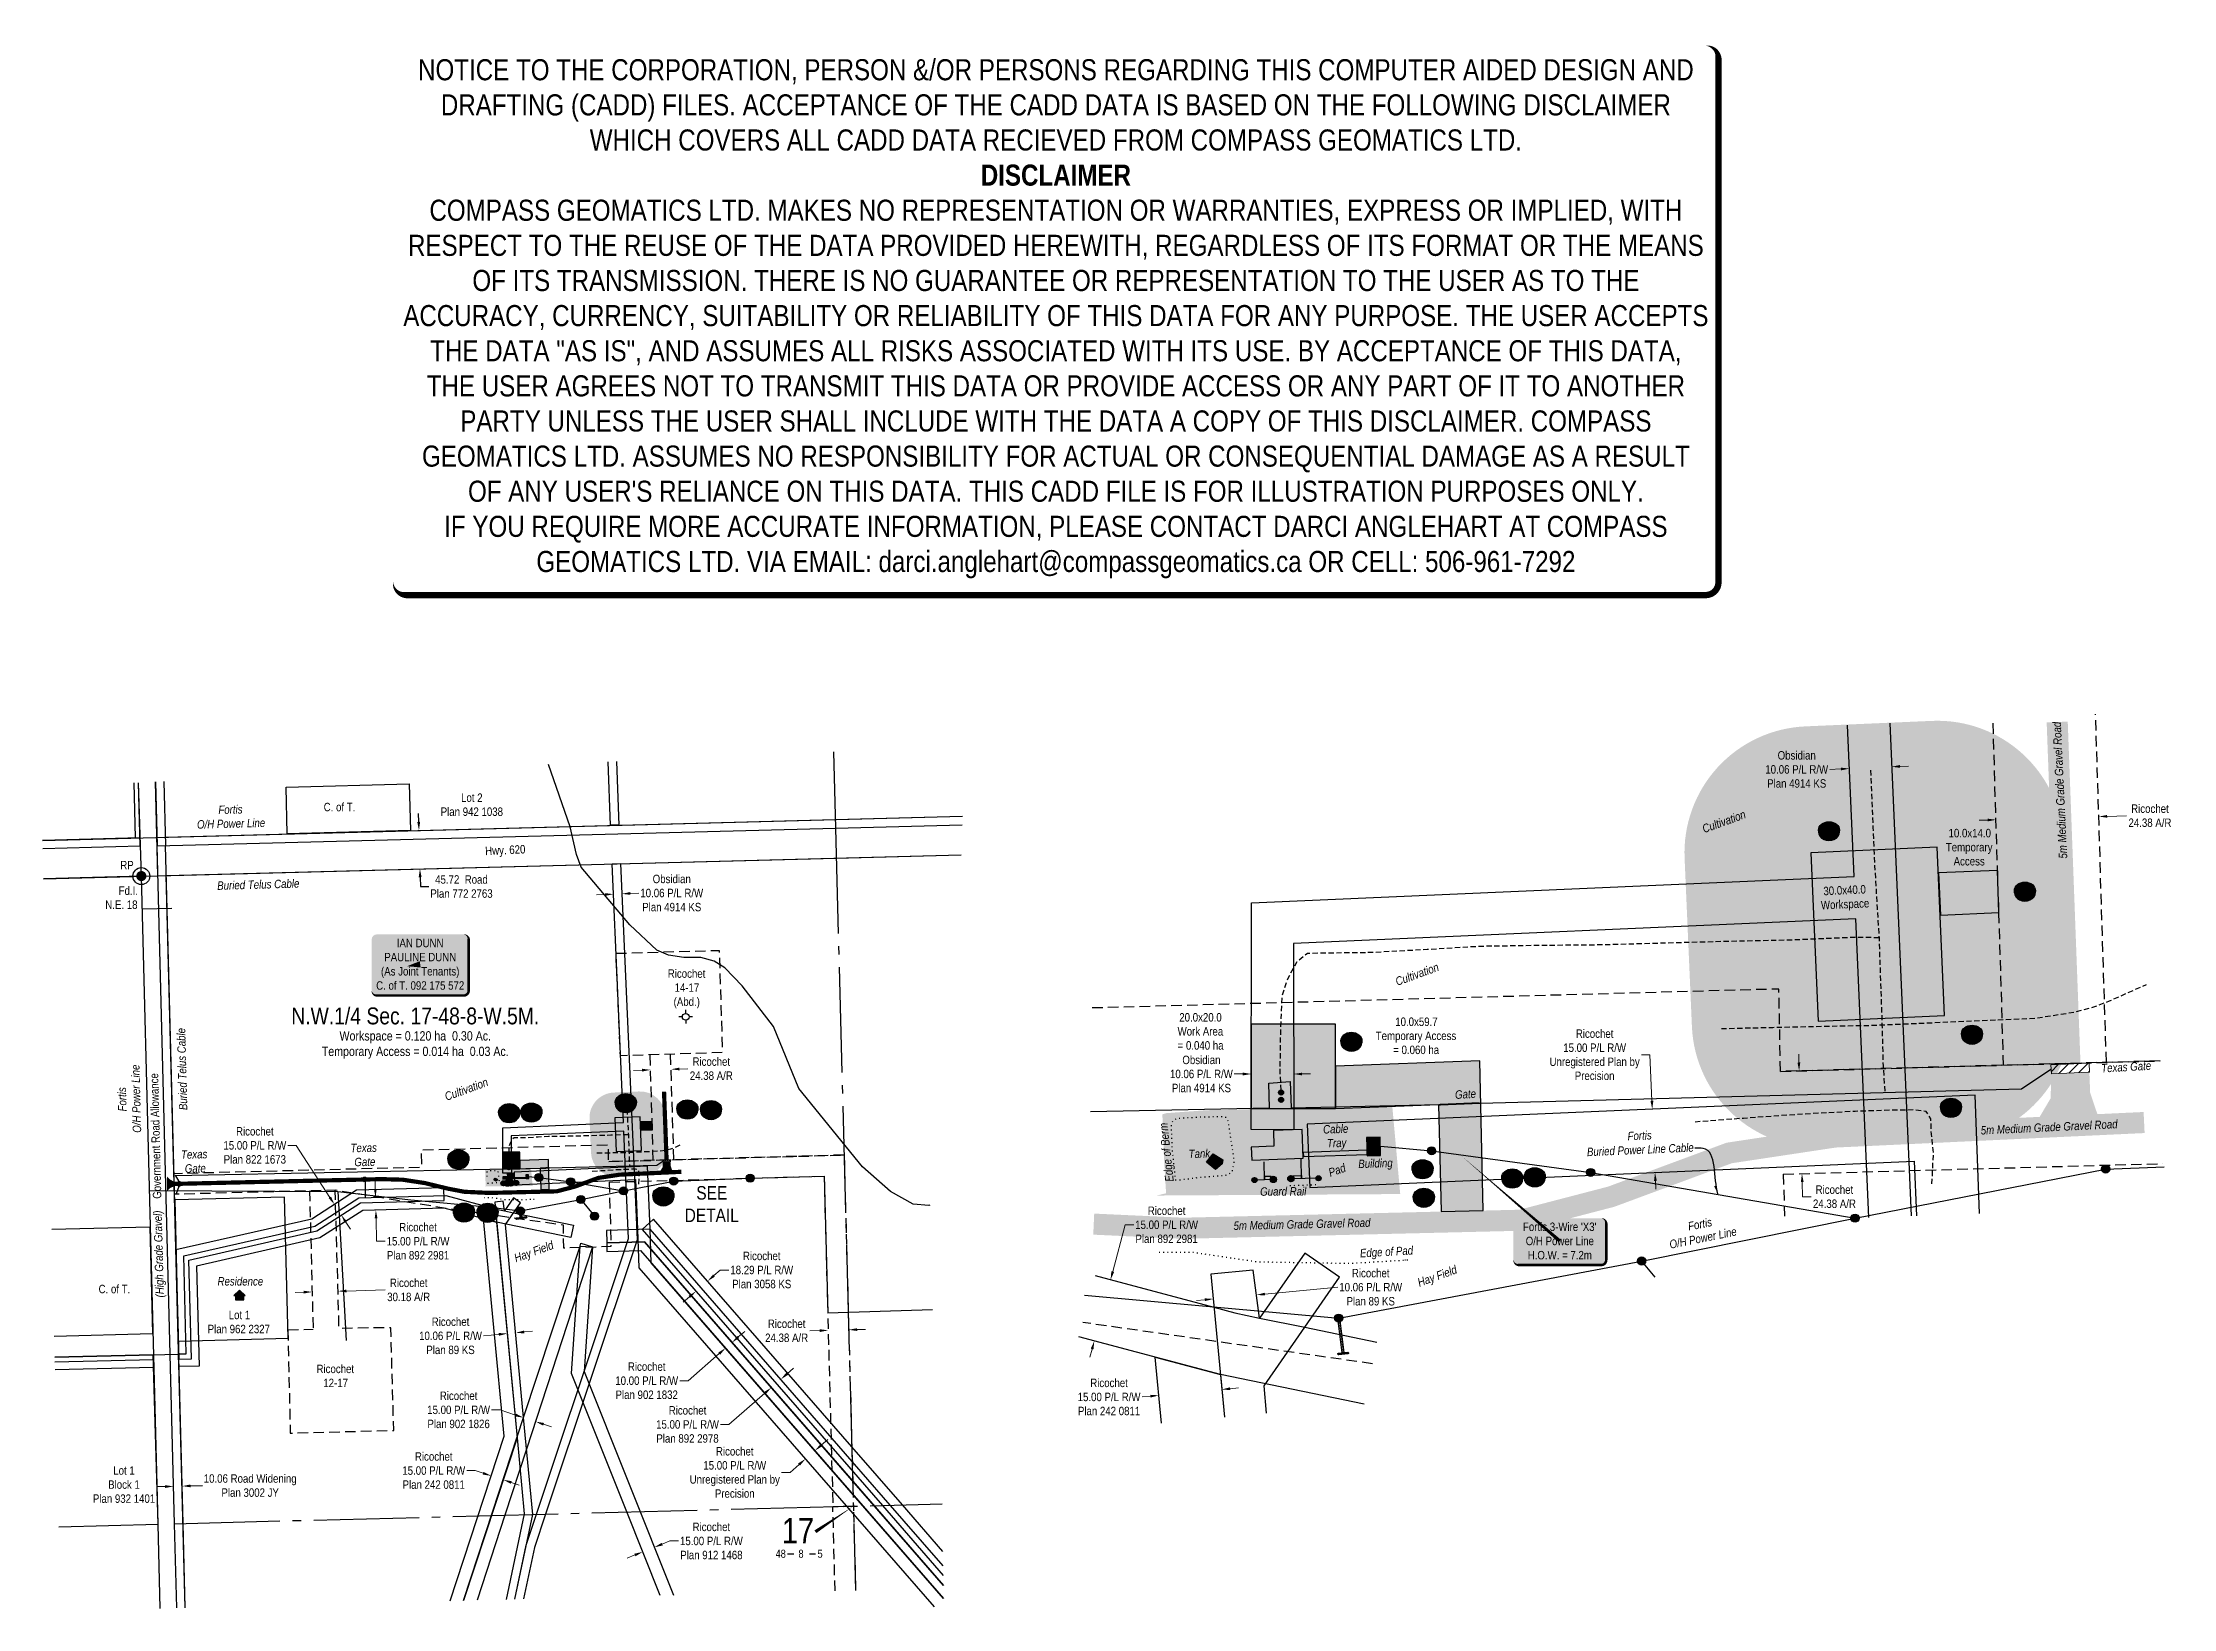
# Model space of a CAD drawing. Extents: x 623771 to 626298, y 5889519 to 5891376.
import ezdxf
from ezdxf.enums import TextEntityAlignment as Align

# ---------------------------------------------------------------- set-up
doc = ezdxf.new("R2010")
doc.units = 0
doc.header["$LTSCALE"] = 5
doc.header["$PDSIZE"] = 0.5
for name, pattern in [('foc-ACCESSROAD', [3.75, 2.5, -1.25]), ('foc-QUARTERLINE', [33, 25, -3, 2, -3]), ('foc-TOPO', [1, 0.2, -0.8]), ('POWERLINE5', [7.8, 2.4, -0.6, 0.6, -0.6, 0.6, -0.6, 2.4]), ('UG_PIPE', [1.875, 1.25, -0.625])]:
    doc.linetypes.add(name, pattern=pattern)
doc.layers.get('Defpoints').update_dxf_attribs({"color": 9})
for name, color, linetype in [('10', 1, 'Continuous'), ('35', 37, 'Continuous'), ('9', 3, 'Continuous'), ('AS-CABLE', 224, 'foc-CABLE'), ('AS-FENCE', 48, 'foc-FENCE'), ('AS-OWNER', 7, 'Continuous'), ('AS-PIPE-UG', 44, 'UG_PIPE'), ('AS-POWER', 104, 'foc-POWER'), ('AS-POWER-EXISTING', 72, 'POWERLINE5'), ('AS-POWER-EXISTING-ANC', 72, 'Continuous'), ('AS-POWER-T', 104, 'Continuous'), ('AS-RESIDENCE', 14, 'Continuous'), ('AS-ROADS', 254, 'Continuous'), ('AS-SYMBOL', 7, 'Continuous'), ('AS-TELUS', 224, 'foc-TEL'), ('C-RW', 13, 'Continuous'), ('C-SYMBOL', 7, 'Continuous'), ('CG-NOTES', 7, 'Continuous'), ('DETAIL-T', 7, 'Continuous'), ('F-AR', 190, 'foc-ACCESSROAD'), ('F-RW', 190, 'Continuous'), ('F-WS', 190, 'foc-ACCESSROAD'), ('F-WS-S', 8, 'Continuous'), ('L-AREAREQUIRED', 7, 'Continuous'), ('L-MON', 1, 'Continuous'), ('L-ROAD-T', 7, 'Continuous'), ('L-SEC', 7, 'Continuous'), ('L-SECLBL', 7, 'Continuous'), ('L-SECQ', 8, 'foc-QUARTERLINE'), ('L-TITLEDB', 4, 'Continuous'), ('L-TITLEDB-T', 4, 'Continuous'), ('P-BUFFER-H 30m', 51, 'Continuous'), ('P-CROSSINGS', 250, 'Continuous'), ('P-TEMP-H', 41, 'Continuous'), ('P-TEMP_WORKSPACE', 46, 'Continuous'), ('P-WORKAREA', 113, 'Continuous'), ('P-WORKAREA-H', 111, 'Continuous'), ('T-GENERAL', 48, 'foc-TOPO'), ('T-WATER', 160, 'Continuous')]:
    doc.layers.add(name, color=color, linetype=linetype)
doc.layers.add('AS-PIPE-AG', color=7, linetype='Continuous', true_color=0x7d00fa)
doc.layers.add('AS-STRUCTURE-H', color=7, linetype='Continuous', true_color=0xa8a8a8)
doc.layers.add('AS-STRUCTURE', color=7, linetype='Continuous', lineweight=30, true_color=0x595959)
for name, color, linetype, lineweight in [('C-RW-T', 13, 'Continuous', 9), ('F-AR-T', 190, 'Continuous', 9), ('F-RW-T', 190, 'Continuous', 9), ('F-WS-T', 190, 'Continuous', 9), ('T-TEXT', 48, 'Continuous', 18)]:
    doc.layers.add(name, color=color, linetype=linetype, lineweight=lineweight)
doc.layers.add('DISCLAIMER', color=7, linetype='Continuous', plot=False)
doc.styles.add('100L', font='ARIALN.TTF', dxfattribs={"height": 11})
doc.styles.add('175L', font='ARIALN.TTF', dxfattribs={"height": 20})
doc.styles.add('80', font='ARIALN.TTF', dxfattribs={"height": 10})
doc.styles.add('80CG', font='ARIALN.TTF', dxfattribs={"height": 10})
doc.styles.add('80L', font='ARIALN.TTF', dxfattribs={"height": 10})
doc.styles.add('80LS', font='ARIALNI.TTF', dxfattribs={"height": 10})
doc.styles.add('Crossing', font='ARIALN.TTF', dxfattribs={"height": 10})
doc.styles.add('foc-LtypeFont', font='ARIALN.TTF', dxfattribs={"height": 7.35})
doc.styles.add('SIMPLEX', font='ARIALN.TTF')
doc.linetypes.add('foc-CABLE', pattern='A,2,-1,["C",foc-LtypeFont,S=0.2,R=0,X=-0.625,Y=-0.75],-1.24,8', length=12.24)
doc.linetypes.add('foc-FENCE', pattern='A,10,-1,["X",foc-LtypeFont,S=0.2,R=0,X=-0.625,Y=-0.75],-1.24', length=12.24)
doc.linetypes.add('foc-POWER', pattern='A,6,-1,["P",foc-LtypeFont,S=0.2,R=0,X=-0.625,Y=-0.75],-1.24,4', length=12.24)
doc.linetypes.add('foc-POWER-NOLINE', pattern='A,0,-4,["P",foc-LtypeFont,S=0.2,R=0,X=-0.625,Y=-0.75],-8.24', length=12.24)
doc.linetypes.add('foc-TEL', pattern='A,2,-1,["T",foc-LtypeFont,S=0.2,R=0,X=-0.425,Y=-0.75],-1.24,8', length=12.24)
doc.linetypes.add('foc-TEL-NOLINE', pattern='A,0,-2,["T",foc-LtypeFont,S=0.2,R=0,X=-0.425,Y=-0.75],-10.24', length=12.24)
doc.linetypes.add('foc-TOPO-flowdirection-NOLINE', pattern='A,0,[">",foc-LtypeFont,S=0.3,R=0,X=0,Y=-0.945],-20,[">",foc-LtypeFont,S=0.3,R=0,X=0,Y=-0.945],0', length=20)
doc.dimstyles.new('Compass 5 000', dxfattribs={"dimscale": 5, "dimtxt": 9, "dimasz": 2, "dimexe": 0.2, "dimexo": 0.0625, "dimgap": 0.5, "dimtad": 0, "dimtih": 1, "dimtoh": 1, "dimzin": 0, "dimdsep": 46, "dimtxsty": '80CG', "dimcen": 0.1, "dimse1": 1, "dimse2": 1, "dimclrd": 256, "dimclrt": 256, "dimaunit": 1, "dimadec": 4, "dimazin": 0, "dimtfac": 0.06, "dimtofl": 0, "dimtmove": 0, "dimatfit": 1, "dimfxl": 0.2, "dimtolj": 1, "dimtzin": 0, "dimlwd": -1, "dimarcsym": 0})
pattern_1 = [(45, (218.6456, 2062.4858), (-1.12253201513, 1.12253201513), [])]

msp = doc.modelspace()

# ---------------------------------------------------------------- texts
at = {"layer": 'AS-CABLE', "linetype": 'ByBlock', "insert": (625288.881, 5890091.771), "char_height": 10, "attachment_point": 1, "rotation": 1.924613, "style": '80L'}
msp.add_mtext_dynamic_manual_height_columns('\\pi0.57363;{\\fArial Narrow|b0|i1|c0|p34;Cable\\P\\pi1.4774; Tray}', width=29.74889, gutter_width=50, heights=[0], dxfattribs=at)
at = {"layer": 'AS-CABLE', "insert": (625601.194, 5890081.606), "char_height": 10, "attachment_point": 1, "rotation": 2.49133, "style": '175L'}
msp.add_mtext_dynamic_manual_height_columns('\\pi49.254;{\\fArial Narrow|b0|i1|c0|p34;Fortis\\P\\pi0.32114;Buried Power Line Cable}', width=126.56997, gutter_width=100, heights=[0], dxfattribs=at)
at = {"layer": 'AS-POWER-T', "char_height": 10, "attachment_point": 1, "style": '175L'}
for insert, rotation in [((623953.412, 5890470.099), 1.482474), ((623861.724, 5890081.658), 91.476042), ((625695.602, 5889971.313), 11.357151)]:
    msp.add_mtext_dynamic_manual_height_columns('\\pi26.305;{\\fArial Narrow|b0|i1|c0|p34;Fortis\\P\\pi0.57524;O/H Power Line}', width=80.67299, gutter_width=100, heights=[0], dxfattribs=dict(at, insert=insert, rotation=rotation))
at = {"layer": 'AS-RESIDENCE', "insert": (623977.054, 5889911.628), "char_height": 10, "attachment_point": 1, "style": '80L'}
msp.add_mtext_dynamic_manual_height_columns('\\pi1.8164;{\\fArial Narrow|b0|i1|c0|p34;Residence}', width=56.92075, gutter_width=50, heights=[0], dxfattribs=at)
at = {"layer": 'AS-TELUS', "char_height": 10, "attachment_point": 1, "style": '80L'}
for insert, rotation in [((623978.346, 5890380.844), 1.636785), ((623933.15, 5890109.523), 91.554881)]:
    msp.add_mtext_dynamic_manual_height_columns('{\\fArial Narrow|b0|i1|c0|p34;Buried Telus Cable}', width=100.05139, gutter_width=50, heights=[0], dxfattribs=dict(at, insert=insert, rotation=rotation))
at = {"layer": 'C-SYMBOL', "color": 3, "style": '175L'}
msp.add_text('N.W.1/4 Sec. 17-48-8-W.5M.', height=19.993, dxfattribs=at).set_placement((624213.315, 5890205.376), align=Align.BOTTOM_CENTER)
at = {"layer": 'DETAIL-T', "color": 3, "insert": (624564.832, 5889998.205), "char_height": 16, "width": 180.6218, "attachment_point": 5, "style": '80CG'}
msp.add_mtext('SEE\\PDETAIL', dxfattribs=at)
at = {"layer": 'F-WS-S', "insert": (624519.013, 5890276.631), "char_height": 10, "attachment_point": 1, "style": '80L'}
msp.add_mtext_dynamic_manual_height_columns('\\pi-6.3011;Ricochet\\P\\pi1.748;14-17 \\P\\pi0.6054;(Abd.)', width=31.01981, gutter_width=50, heights=[0], dxfattribs=at)
at = {"layer": 'F-WS-T', "insert": (624102.532, 5889807.757), "char_height": 10, "attachment_point": 1, "style": '80L'}
msp.add_mtext_dynamic_manual_height_columns('\\pi-6.3011;Ricochet\\P\\pi1.748;12-17', width=31.01981, gutter_width=50, heights=[0], dxfattribs=at)
at = {"layer": 'L-AREAREQUIRED', "color": 5, "insert": (624213.315, 5890203.193), "char_height": 10.99615, "width": 294.4632, "attachment_point": 2, "style": '100L'}
msp.add_mtext('Workspace = 0.120 ha  0.30 Ac. \\PTemporary Access = 0.014 ha  0.03 Ac.', dxfattribs=at)
at = {"layer": 'L-MON', "insert": (623806.019, 5890374.988), "char_height": 10, "attachment_point": 1, "style": '80L'}
msp.add_mtext_dynamic_manual_height_columns('\\pi55.636;Fd.I. \\P\\pi39.784;N.E. 18', width=76.61864, gutter_width=50, heights=[0], dxfattribs=at)
at = {"layer": 'L-ROAD-T', "style": '80L'}
msp.add_text('Government Road Allowance', height=10, rotation=91.479847, dxfattribs=at).set_placement((623905.395, 5890078.972), align=Align.MIDDLE_CENTER)
at = {"layer": 'L-TITLEDB-T', "char_height": 10, "attachment_point": 1, "style": '80L'}
for s, width, insert in [('C. of T.', 41.09407, (624104.742, 5890474.141)), ('\\pi33.813;Lot 2\\P\\pi9.5936;Plan 942 1038', 91.68382, (624233.848, 5890485.283)), ('C. of T.', 41.12102, (623837.884, 5889902.446)), ('\\pi27.714;Lot 1\\P\\pi2.7515;Plan 962 2327', 77.9723, (623964.406, 5889871.71)), ('\\pi27.037;Lot 1\\P\\pi21.007;Block 1\\P\\pi2.8625;Plan 932 1401', 76.61864, (623828.209, 5889687.208))]:
    msp.add_mtext_dynamic_manual_height_columns(s, width=width, gutter_width=50, heights=[0], dxfattribs=dict(at, insert=insert))
at = {"layer": 'L-TITLEDB-T', "insert": (624273.259, 5890420.924), "char_height": 10, "attachment_point": 1, "rotation": 2.687574, "style": '80L'}
msp.add_mtext_dynamic_manual_height_columns('\\pi22.69;Hwy. 620', width=91.68382, gutter_width=50, heights=[0], dxfattribs=at)
at = {"layer": 'P-TEMP_WORKSPACE', "insert": (626016.481, 5890443.206), "char_height": 10, "attachment_point": 1, "style": '80L'}
msp.add_mtext_dynamic_manual_height_columns('\\pi14.719;10.0x14.0\\P\\pi11.49;Temporary\\P\\pi20.743;Access', width=77.9723, gutter_width=50, heights=[0], dxfattribs=at)
at = {"layer": 'P-TEMP_WORKSPACE', "insert": (625878.809, 5890374.303), "char_height": 10, "attachment_point": 1, "rotation": 2.489553, "style": '80L'}
msp.add_mtext_dynamic_manual_height_columns('\\pi3.8083;30.0x40.0\\P\\pi0.13841;Workspace', width=56.92075, gutter_width=50, heights=[0], dxfattribs=at)
at = {"layer": 'P-WORKAREA', "insert": (625115.41, 5890224.762), "char_height": 10, "attachment_point": 1, "rotation": 359.961681, "style": '80L'}
msp.add_mtext_dynamic_manual_height_columns('\\pi3.74;20.0x20.0\\P\\pi1.738;Work Area\\P\\pi1.7892;= 0.040 ha', width=56.92075, gutter_width=50, heights=[0], dxfattribs=at)
at = {"layer": 'P-WORKAREA', "insert": (625351.852, 5890219.479), "char_height": 10, "attachment_point": 1, "style": '80L'}
msp.add_mtext_dynamic_manual_height_columns('\\pi23.317;10.0x59.7\\P\\pi0.20991;Temporary Access\\P\\pi20.923;= 0.060 ha', width=95.1879, gutter_width=50, heights=[0], dxfattribs=at)
at = {"layer": 'T-TEXT', "style": '80LS'}
for s, height, rotation, p in [('Cultivation', 9.9965, 20, (625764.911, 5890451.982)), ('Cultivation', 9.9965, 20, (625401.067, 5890270.898)), ('Cultivation', 9.9965, 20, (624273.848, 5890134.461)), ('(High Grade Gravel)', 10, 91.479847, (623909.01, 5889939.018)), ('Hay Field', 9.9965, 20, (624353.815, 5889942.003)), ('Hay Field', 9.9965, 20, (625424.921, 5889912.943))]:
    msp.add_text(s, height=height, rotation=rotation, dxfattribs=at).set_placement(p, align=Align.MIDDLE_CENTER)
at = {"layer": 'T-TEXT', "linetype": 'ByBlock', "attachment_point": 1, "style": '80L'}
for s, width, insert, char_height, rotation in [('\\pi0.4776;{\\fArial Narrow|b0|i1|c0|p34;5m Medium Grade Gravel Road}', 163.08344, (626161.978, 5890407.281), 10, 92.687574), ('\\pi0.77317;{\\fArial Narrow|b0|i1|c0|p34;Texas Gate}', 59.06338, (626211.171, 5890164.163), 10, 3.232115), ('\\pi0.61436;{\\fArial Narrow|b0|i1|c0|p34;Gate}', 24.66525, (625445.163, 5890132.857), 9.9965, 3.232115), ('\\pi0.33851;{\\fArial Narrow|b0|i1|c0|p34;Edge of Berm}', 69.98126, (625102.683, 5890023.957), 10, 96.186284), ('\\pi0.4776;{\\fArial Narrow|b0|i1|c0|p34;5m Medium Grade Gravel Road}', 163.08344, (626068.656, 5890090.629), 10, 2.687574), ('\\pi0.7683;{\\fArial Narrow|b0|i1|c0|p34;Texas\\P\\pi1.771; Gate}', 31.28422, (623934.717, 5890061.926), 10, 1.121447), ('\\pi0.7683;{\\fArial Narrow|b0|i1|c0|p34;Texas\\P\\pi1.771; Gate}', 31.28422, (624135.709, 5890069.648), 10, 1.121447), ('\\pi2.5484;{\\fArial Narrow|b0|i1|c0|p34;Tank}', 29.74889, (625127.517, 5890062.537), 10, 1.924613), ('\\pi0.32995;{\\fArial Narrow|b0|i1|c0|p34;Pad}', 21.04871, (625294.575, 5890039.616), 10, 19.740968), ('\\pi-5.2415;{\\fArial Narrow|b0|i1|c0|p34;Building}', 29.74889, (625336.459, 5890050.99), 10, 1.924613), ('\\pi0.61563;{\\fArial Narrow|b0|i1|c0|p34;Guard Rail}', 55.35813, (625214.387, 5890018.073), 10, 0.352319), ('\\pi0.4776;{\\fArial Narrow|b0|i1|c0|p34;5m Medium Grade Gravel Road}', 163.08344, (625182.864, 5889977.461), 10, 1.359914), ('\\pi0.33742;{\\fArial Narrow|b0|i1|c0|p34;Edge of Pad}', 63.74442, (625332.698, 5889944.867), 10, 3.232115)]:
    msp.add_mtext_dynamic_manual_height_columns(s, width=width, gutter_width=50, heights=[0], dxfattribs=dict(at, insert=insert, char_height=char_height, rotation=rotation))

# ---------------------------------------------------------------- blocks, each defined once
blk = doc.blocks.new('*D375')
at = {"layer": 'C-RW-T', "transparency": 16777216}
for p, q in [((624438.3, 5890365.4), (624428.3, 5890364.9)), ((624468.3, 5890366.7), (624478.3, 5890367.1))]:
    blk.add_line(p, q, dxfattribs=at)
for points in [[(624438.2, 5890367), (624438.3, 5890363.7), (624448.2, 5890365.8)], [(624468.2, 5890368.3), (624468.4, 5890365), (624458.3, 5890366.2)]]:
    blk.add_solid(points, dxfattribs=at)
at = {"layer": 'Defpoints', "color": 0, "transparency": 16777216}
for p in [(624448.2, 5890365.8), (624454.3, 5890227.4), (624464.3, 5890227.8)]:
    blk.add_point(p, dxfattribs=at)
at = {"layer": 'C-RW-T', "transparency": 16777216, "insert": (624517.4, 5890367.1), "char_height": 10, "attachment_point": 5, "style": '80CG'}
blk.add_mtext('\\A1;Obsidian\\P10.06 P/L R/W^JPlan 4914 KS', dxfattribs=at)
blk = doc.blocks.new('*D376')
at = {"layer": 'Defpoints', "color": 0, "transparency": 16777216}
for p in [(624581.2, 5889827.4), (624590.3, 5889817), (624597.9, 5889823.5)]:
    blk.add_point(p, dxfattribs=at)
at = {"layer": 'F-RW-T', "transparency": 16777216}
for p, q in [((624596.3, 5889840.6), (624603.9, 5889847.1)), ((624573.7, 5889820.9), (624536.8, 5889788.7)), ((624536.8, 5889788.7), (624526.8, 5889788.7))]:
    blk.add_line(p, q, dxfattribs=at)
for points in [[(624595.2, 5889841.8), (624597.4, 5889839.3), (624588.8, 5889834)], [(624572.6, 5889822.1), (624574.8, 5889819.6), (624581.2, 5889827.4)]]:
    blk.add_solid(points, dxfattribs=at)
at = {"layer": 'F-RW-T', "transparency": 16777216, "insert": (624487.7, 5889788.7), "char_height": 10, "attachment_point": 5, "style": '80CG'}
blk.add_mtext('\\A1;Ricochet\\P10.00 P/L R/W\\PPlan 902 1832', dxfattribs=at)
blk = doc.blocks.new('*D377')
at = {"layer": 'Defpoints', "color": 0, "transparency": 16777216}
for p in [(624635.4, 5889780.5), (624643.7, 5889771), (624655, 5889780.8)]:
    blk.add_point(p, dxfattribs=at)
at = {"layer": 'F-RW-T', "transparency": 16777216}
for p, q in [((624654.2, 5889796.9), (624661.8, 5889803.5)), ((624627.8, 5889773.9), (624585.2, 5889736.8)), ((624585.2, 5889736.8), (624575.2, 5889736.8))]:
    blk.add_line(p, q, dxfattribs=at)
for points in [[(624653.1, 5889798.2), (624655.3, 5889795.7), (624646.7, 5889790.3)], [(624626.7, 5889775.2), (624628.9, 5889772.7), (624635.4, 5889780.5)]]:
    blk.add_solid(points, dxfattribs=at)
at = {"layer": 'F-RW-T', "transparency": 16777216, "insert": (624536.1, 5889736.8), "char_height": 10, "attachment_point": 5, "style": '80CG'}
blk.add_mtext('\\A1;Ricochet\\P15.00 P/L R/W\\PPlan 892 2978', dxfattribs=at)
blk = doc.blocks.new('*D378')
at = {"layer": 'Defpoints', "color": 0, "transparency": 16777216}
for p in [(624559, 5889907.8), (624545.2, 5889895.8), (624559.9, 5889906.8)]:
    blk.add_point(p, dxfattribs=at)
at = {"layer": 'F-RW-T', "transparency": 16777216}
for p, q in [((624567.4, 5889913.4), (624575, 5889920)), ((624575, 5889920), (624585, 5889920)), ((624538.5, 5889888.2), (624531, 5889881.7))]:
    blk.add_line(p, q, dxfattribs=at)
for points in [[(624566.3, 5889914.6), (624568.5, 5889912.1), (624559.9, 5889906.8)], [(624537.4, 5889889.5), (624539.6, 5889887), (624546.1, 5889894.8)]]:
    blk.add_solid(points, dxfattribs=at)
at = {"layer": 'F-RW-T', "transparency": 16777216, "insert": (624624.1, 5889920), "char_height": 10, "attachment_point": 5, "style": '80CG'}
blk.add_mtext('\\A1;Ricochet\\P18.29 P/L R/W^JPlan 3058 KS', dxfattribs=at)
blk = doc.blocks.new('*D379')
at = {"layer": 'Defpoints', "color": 0, "transparency": 16777216}
for p in [(624321.7, 5889851.1), (624322.3, 5889844.6), (624331.9, 5889852)]:
    blk.add_point(p, dxfattribs=at)
at = {"layer": 'F-RW-T', "transparency": 16777216}
for p, q in [((624312.3, 5889843.7), (624294.2, 5889841.9)), ((624342.4, 5889846.5), (624352.4, 5889847.4))]:
    blk.add_line(p, q, dxfattribs=at)
for points in [[(624312.2, 5889845.3), (624312.5, 5889842), (624322.3, 5889844.6)], [(624342.3, 5889848.2), (624342.6, 5889844.8), (624332.5, 5889845.6)]]:
    blk.add_solid(points, dxfattribs=at)
at = {"layer": 'F-RW-T', "transparency": 16777216, "insert": (624255.1, 5889841.9), "char_height": 10, "attachment_point": 5, "style": '80CG'}
blk.add_mtext('\\A1;Ricochet\\P10.06 P/L R/W^JPlan 89 KS', dxfattribs=at)
blk = doc.blocks.new('*D380')
at = {"layer": 'Defpoints', "color": 0, "transparency": 16777216}
for p in [(624166.6, 5889991.2), (624193.2, 5890006.9), (624193.6, 5889991.9)]:
    blk.add_point(p, dxfattribs=at)
at = {"layer": 'F-RW-T', "transparency": 16777216}
for p, q in [((624165.9, 5890016.2), (624165.7, 5890026.2)), ((624166.8, 5889981.2), (624167.5, 5889954.1)), ((624167.5, 5889954.1), (624177.5, 5889954.1))]:
    blk.add_line(p, q, dxfattribs=at)
for points in [[(624167.6, 5890016.2), (624164.3, 5890016.2), (624166.2, 5890006.2)], [(624168.5, 5889981.2), (624165.2, 5889981.2), (624166.6, 5889991.2)]]:
    blk.add_solid(points, dxfattribs=at)
at = {"layer": 'F-RW-T', "transparency": 16777216, "insert": (624216.6, 5889954.1), "char_height": 10, "attachment_point": 5, "style": '80CG'}
blk.add_mtext('\\A1;Ricochet\\P15.00 P/L R/W^JPlan 892 2981', dxfattribs=at)
blk = doc.blocks.new('*D381')
at = {"layer": 'Defpoints', "color": 0, "transparency": 16777216}
for p in [(624112.3, 5889994.4), (624117.5, 5889997.8), (624120.4, 5889981.8)]:
    blk.add_point(p, dxfattribs=at)
at = {"layer": 'F-RW-T', "transparency": 16777216}
for p, q in [((624072.2, 5890067.8), (624062.2, 5890067.8)), ((624112, 5890006.2), (624072.2, 5890067.8)), ((624131, 5889976.8), (624136.4, 5889968.4))]:
    blk.add_line(p, q, dxfattribs=at)
for points in [[(624113.4, 5890007.1), (624110.6, 5890005.2), (624117.5, 5889997.8)], [(624132.4, 5889977.7), (624129.6, 5889975.9), (624125.6, 5889985.2)]]:
    blk.add_solid(points, dxfattribs=at)
at = {"layer": 'F-RW-T', "transparency": 16777216, "insert": (624023.1, 5890067.8), "char_height": 10, "attachment_point": 5, "style": '80CG'}
blk.add_mtext('\\A1;Ricochet\\P15.00 P/L R/W\\PPlan 822 1673', dxfattribs=at)
blk = doc.blocks.new('*D382')
at = {"layer": 'Defpoints', "color": 0, "transparency": 16777216}
for p in [(624257.2, 5890442.6), (624218.8, 5890395.9), (624258.4, 5890396.9)]:
    blk.add_point(p, dxfattribs=at)
at = {"layer": 'L-TITLEDB-T', "transparency": 16777216}
for p, q in [((624217.4, 5890451.6), (624217.1, 5890461.6)), ((624219.1, 5890385.9), (624219.4, 5890374.8)), ((624219.4, 5890374.8), (624229.4, 5890374.8))]:
    blk.add_line(p, q, dxfattribs=at)
for points in [[(624219.1, 5890451.6), (624215.7, 5890451.5), (624217.7, 5890441.6)], [(624220.8, 5890386), (624217.4, 5890385.9), (624218.8, 5890395.9)]]:
    blk.add_solid(points, dxfattribs=at)
at = {"layer": 'L-TITLEDB-T', "transparency": 16777216, "insert": (624268.1, 5890374.8), "char_height": 10, "attachment_point": 5, "style": '80CG'}
blk.add_mtext('\\A1;45.72  Road\\PPlan 772 2763', dxfattribs=at)
blk = doc.blocks.new('*D383')
at = {"layer": 'Defpoints', "color": 0, "transparency": 16777216}
for p in [(623924.7, 5889742.8), (623934.8, 5889743.1), (623936.8, 5889663.7)]:
    blk.add_point(p, dxfattribs=at)
at = {"layer": 'L-TITLEDB-T', "transparency": 16777216}
for p, q in [((623916.8, 5889663.1), (623906.8, 5889662.9)), ((623946.8, 5889663.9), (623961, 5889664.3))]:
    blk.add_line(p, q, dxfattribs=at)
for points in [[(623916.7, 5889664.8), (623916.8, 5889661.5), (623926.8, 5889663.4)], [(623946.8, 5889665.6), (623946.9, 5889662.3), (623936.8, 5889663.7)]]:
    blk.add_solid(points, dxfattribs=at)
at = {"layer": 'L-TITLEDB-T', "transparency": 16777216, "insert": (624017.6, 5889664.3), "char_height": 10, "attachment_point": 5, "style": '80CG'}
blk.add_mtext('\\A1;10.06 Road Widening\\PPlan 3002 JY', dxfattribs=at)
blk = doc.blocks.new('*D384')
at = {"layer": 'Defpoints', "color": 0, "transparency": 16777216}
for p in [(624453.7, 5889659.1), (624467.5, 5889664.6), (624496.8, 5889591.2)]:
    blk.add_point(p, dxfattribs=at)
at = {"layer": 'F-RW-T', "transparency": 16777216}
for p, q in [((624473.7, 5889582), (624464.4, 5889578.3)), ((624506.1, 5889594.9), (624515.3, 5889598.6)), ((624515.3, 5889598.6), (624525.3, 5889598.6))]:
    blk.add_line(p, q, dxfattribs=at)
for points in [[(624473.1, 5889583.5), (624474.3, 5889580.4), (624483, 5889585.7)], [(624505.4, 5889596.4), (624506.7, 5889593.3), (624496.8, 5889591.2)]]:
    blk.add_solid(points, dxfattribs=at)
at = {"layer": 'F-RW-T', "transparency": 16777216, "insert": (624564.4, 5889598.6), "char_height": 10, "attachment_point": 5, "style": '80CG'}
blk.add_mtext('\\A1;Ricochet\\P15.00 P/L R/W^JPlan 912 1468', dxfattribs=at)
blk = doc.blocks.new('*D385')
at = {"layer": 'Defpoints', "color": 0, "transparency": 16777216}
for p in [(624338.5, 5889735.4), (624341.7, 5889744.9), (624352.8, 5889730.7)]:
    blk.add_point(p, dxfattribs=at)
at = {"layer": 'F-RW-T', "transparency": 16777216}
for p, q in [((624313.8, 5889754.1), (624303.8, 5889754.1)), ((624332.2, 5889748), (624313.8, 5889754.1)), ((624365.4, 5889737), (624374.9, 5889733.9))]:
    blk.add_line(p, q, dxfattribs=at)
for points in [[(624332.7, 5889749.6), (624331.6, 5889746.4), (624341.7, 5889744.9)], [(624366, 5889738.6), (624364.9, 5889735.5), (624355.9, 5889740.2)]]:
    blk.add_solid(points, dxfattribs=at)
at = {"layer": 'F-RW-T', "transparency": 16777216, "insert": (624264.7, 5889754.1), "char_height": 10, "attachment_point": 5, "style": '80CG'}
blk.add_mtext('\\A1;Ricochet\\P15.00 P/L R/W\\PPlan 902 1826', dxfattribs=at)
blk = doc.blocks.new('L-SECLBL')
at = {"layer": '9', "color": 7}
for p, q in [((-5.1, -27.8), (-12.3, -27.8)), ((20.7, -27.8), (13.5, -27.8))]:
    blk.add_line(p, q, dxfattribs=at)
at = {"layer": '10', "color": 2, "style": 'SIMPLEX'}
blk.add_attdef('SEC', text='', height=30, dxfattribs=at).set_placement((0, 0), align=Align.MIDDLE)
at = {"layer": '10', "color": 5, "style": '80L'}
blk.add_attdef('TWP', text='', height=9.5, dxfattribs=at).set_placement((-14.4, -27.4), align=Align.MIDDLE_RIGHT)
blk.add_attdef('RGE', text='', height=9.5, dxfattribs=at).set_placement((3.6, -27.4), align=Align.MIDDLE_CENTER)
blk.add_attdef('MER', text='', height=9.5, dxfattribs=at).set_placement((23.2, -27.4), align=Align.MIDDLE_LEFT)
blk = doc.blocks.new('*U388')
h = blk.add_hatch(color=59)
edge = h.paths.add_edge_path()
edge.add_line((-51.5, -37), (51.5, -37))
edge.add_arc((51.5, -31), 6, 270, 360)
edge.add_line((57.5, -31), (57.5, 29.5))
edge.add_arc((51.5, 29.5), 6, 0, 90)
edge.add_line((51.5, 35.5), (-51.5, 35.5))
edge.add_arc((-51.5, 29.5), 6, 90, 180)
edge.add_line((-57.5, 29.5), (-57.5, -31))
edge.add_arc((-51.5, -31), 6, 180, 270)
at = {"color": 1, "flags": 128}
blk.add_lwpolyline([(-51.5, -37, 3, 3, 0), (51.5, -37, 3, 3, 0.414214), (57.5, -31, 3, 3, 0), (57.5, 29.5, 3, 0, 0.414214), (51.5, 35.5, 0, 0, 0), (-51.5, 35.5, 0, 0, 0.414214), (-57.5, 29.5, 0, 0, 0), (-57.5, -31, 0, 3, 0.414214)], format="xyseb", close=True, dxfattribs=at)
blk.add_lwpolyline([(-15.4, -2.2, 0, 7.5, 0), (0, 0, 0, 0, 0)], format="xyseb", dxfattribs=at)
at = {"color": 1, "style": '80'}
blk.add_attdef('ENTER_TEXT_001', (-36, -5), '', height=10, dxfattribs=at)
blk = doc.blocks.new('res_occ')
for points in [[(0.1, 0.89), (-1.26, -0.37), (1.46, -0.37)], [(-0.9, -1.43), (1.1, -1.43), (1.1, -0.37), (-0.9, -0.37)]]:
    blk.add_hatch(color=14).paths.add_polyline_path(points)
at = {"color": 14}
for points in [[(0.1, 0.89), (-1.26, -0.37), (1.46, -0.37)], [(-0.9, -1.43), (1.1, -1.43), (1.1, -0.37), (-0.9, -0.37)]]:
    blk.add_lwpolyline(points, close=True, dxfattribs=at)
blk = doc.blocks.new('GABD')
for p, q in [((-0.81, 0), (-1.62, 0)), ((0, 0.81), (0, 1.62)), ((1.62, 0), (0.81, 0)), ((0, -0.81), (0, -1.62))]:
    blk.add_line(p, q)
blk.add_circle((0, 0), 0.8)
blk = doc.blocks.new('fdia')
at = {"color": 255, "const_width": 1}
blk.add_lwpolyline([(-0.5, 0, 1), (0.5, 0, 1)], format="xyb", close=True, dxfattribs=at)
blk = doc.blocks.new('Fdiaa')
blk.add_blockref('fdia', (0, 0))
blk = doc.blocks.new('fdib')
at = {"color": 1, "const_width": 1.6}
blk.add_lwpolyline([(-0.4, 0, 1), (0.4, 0, 1)], format="xyb", close=True, dxfattribs=at)
at = {"color": 1}
blk.add_circle((0, 0), 0.8, dxfattribs=at)
blk = doc.blocks.new('Fdibb')
blk.add_blockref('fdib', (0, 0))
blk = doc.blocks.new('fdicc')
for name in ['Fdibb', 'Fdiaa']:
    blk.add_blockref(name, (0, 0))
blk = doc.blocks.new('FDI')
blk.add_blockref('fdicc', (0, 0))
blk = doc.blocks.new('RISER')
h = blk.add_hatch(color=255)
h.dxf.hatch_style = 1
edge = h.paths.add_edge_path()
edge.add_arc((0, 0), 0.7, 0, 360)
blk.add_hatch(color=13).paths.add_polyline_path([(0.58, -0.15), (-0.58, -0.15, 0.774597)])
at = {"color": 13}
blk.add_line((-0.58, -0.15), (0.58, -0.15), dxfattribs=at)
blk.add_circle((0, 0), 0.6, dxfattribs=at)
blk = doc.blocks.new('PIG')
h = blk.add_hatch(color=255)
h.dxf.hatch_style = 1
edge = h.paths.add_edge_path()
edge.add_arc((0, 0), 0.85, 0, 360)
at = {"layer": 'AS-SYMBOL'}
h = blk.add_hatch(color=13, dxfattribs=at)
h.dxf.hatch_style = 1
h.paths.add_polyline_path([(-0.1, 0, 1), (-0.55, 0, 1)])
h = blk.add_hatch(color=13, dxfattribs=at)
h.dxf.hatch_style = 1
h.paths.add_polyline_path([(0.1, 0, 1), (0.55, 0, 1)])
at = {"layer": 'AS-SYMBOL', "color": 13}
for centre, radius in [((0, 0), 0.75), ((-0.33, 0), 0.225), ((0.33, 0), 0.225)]:
    blk.add_circle(centre, radius, dxfattribs=at)
blk = doc.blocks.new('POWERPOLE')
h = blk.add_hatch(color=255)
edge = h.paths.add_edge_path()
edge.add_arc((0, 0), 0.96, 0, 360)
at = {"linetype": 'Continuous'}
for p, q in [((0.68, -0.68), (-0.68, 0.68)), ((-0.68, -0.68), (0.68, 0.68))]:
    blk.add_line(p, q, dxfattribs=at)
blk.add_circle((0, 0), 0.96, dxfattribs=at)
blk = doc.blocks.new('*D392')
at = {"layer": 'C-RW-T', "transparency": 16777216}
for p, q in [((625194.4, 5890152.5), (625184.4, 5890152.5)), ((625264.8, 5890152.5), (625274.8, 5890152.5))]:
    blk.add_line(p, q, dxfattribs=at)
for points in [[(625194.4, 5890154.2), (625194.4, 5890150.8), (625204.4, 5890152.5)], [(625264.8, 5890154.1), (625264.8, 5890150.8), (625254.8, 5890152.5)]]:
    blk.add_solid(points, dxfattribs=at)
at = {"layer": 'Defpoints', "color": 0, "transparency": 16777216}
for p in [(625204.4, 5890152.5), (625204.4, 5890151.7), (625254.8, 5890151.7)]:
    blk.add_point(p, dxfattribs=at)
at = {"layer": 'C-RW-T', "transparency": 16777216, "insert": (625145.4, 5890152.5), "char_height": 10, "attachment_point": 5, "style": '80CG'}
blk.add_mtext('\\A1;Obsidian\\P10.06 P/L R/W^JPlan 4914 KS', dxfattribs=at)
blk = doc.blocks.new('*D393')
at = {"layer": 'Defpoints', "color": 0, "transparency": 16777216}
for p in [(625159.4, 5889885.7), (625159.4, 5889885.7), (625210.7, 5889890.5)]:
    blk.add_point(p, dxfattribs=at)
at = {"layer": 'F-RW-T', "transparency": 16777216}
for p, q in [((625149.4, 5889884.7), (625139.4, 5889883.8)), ((625220.6, 5889891.5), (625307, 5889899.6))]:
    blk.add_line(p, q, dxfattribs=at)
for points in [[(625149.2, 5889886.4), (625149.6, 5889883.1), (625159.4, 5889885.7)], [(625220.5, 5889893.1), (625220.8, 5889889.8), (625210.7, 5889890.5)]]:
    blk.add_solid(points, dxfattribs=at)
at = {"layer": 'F-RW-T', "transparency": 16777216, "insert": (625346.1, 5889899.6), "char_height": 10, "attachment_point": 5, "style": '80CG'}
blk.add_mtext('\\A1;Ricochet\\P10.06 P/L R/W^JPlan 89 KS', dxfattribs=at)
blk = doc.blocks.new('*D394')
at = {"layer": 'Defpoints', "color": 0, "transparency": 16777216}
for p in [(625037.7, 5889908.4), (625057, 5889903.3), (625037.6, 5889830.8)]:
    blk.add_point(p, dxfattribs=at)
at = {"layer": 'F-RW-T', "transparency": 16777216}
for p, q in [((625040.3, 5889918.1), (625055.1, 5889973.6)), ((625055.1, 5889973.6), (625065.1, 5889973.6)), ((625015.8, 5889826.3), (625013.2, 5889816.6))]:
    blk.add_line(p, q, dxfattribs=at)
for points in [[(625038.6, 5889918.5), (625041.9, 5889917.7), (625037.7, 5889908.4)], [(625014.2, 5889826.7), (625017.4, 5889825.8), (625018.4, 5889835.9)]]:
    blk.add_solid(points, dxfattribs=at)
at = {"layer": 'F-RW-T', "transparency": 16777216, "insert": (625104.1, 5889973.6), "char_height": 10, "attachment_point": 5, "style": '80CG'}
blk.add_mtext('\\A1;Ricochet\\P15.00 P/L R/W^JPlan 892 2981', dxfattribs=at)
blk = doc.blocks.new('*U478')
at = {"layer": '35', "color": 3}
blk.add_circle((0, 0), 10, dxfattribs=at)
at = {"layer": '35', "color": 3, "style": '80'}
blk.add_attdef('RP_001', (-25, 8), '', height=10, dxfattribs=at)
blk = doc.blocks.new('xing2')
h = blk.add_hatch(color=50)
h.dxf.hatch_style = 1
edge = h.paths.add_edge_path()
edge.add_ellipse((0, 0), major_axis=(-12.5, 0), ratio=0.816297, start_angle=0, end_angle=360)
h = blk.add_hatch(color=250)
h.dxf.hatch_style = 1
edge = h.paths.add_edge_path()
edge.add_ellipse((0, -2), major_axis=(-12.5, 0), ratio=0.816297, start_angle=0, end_angle=180)
edge.add_line((12.5, -2), (12.5, 0))
edge.add_ellipse((0, 0), major_axis=(-12.5, 0), ratio=0.816297, start_angle=0, end_angle=180, ccw=False)
edge.add_line((-12.5, 0), (-12.5, -2))
at = {"color": 250}
blk.add_ellipse((0, 0), major_axis=(-12.5, 0), ratio=0.816297, dxfattribs=at)
blk.add_ellipse((0, -2), major_axis=(-12.5, 0), ratio=0.816297, start_param=0, end_param=3.141593, dxfattribs=at)
at = {"color": 250, "style": 'Crossing'}
blk.add_attdef('CROSSING', text='', height=9, dxfattribs=at).set_placement((0.1, 0), align=Align.MIDDLE_CENTER)
at = {"color": 250, "style": 'Crossing', "flags": 1}
for tag, p in [('DESCRIPTION', (0.1, -25.8)), ('OWNER', (0.1, -12.5)), ('LOCATION', (0.1, -39.3)), ('DWG_REF', (0.1, -52.8))]:
    blk.add_attdef(tag, text='', height=9, dxfattribs=at).set_placement(p, align=Align.MIDDLE_CENTER)
blk = doc.blocks.new('*D405')
at = {"layer": 'C-RW-T', "transparency": 16777216}
for p, q in [((625903.6, 5890514.3), (625890.3, 5890513.7)), ((625973.8, 5890517.3), (625983.8, 5890517.8))]:
    blk.add_line(p, q, dxfattribs=at)
for points in [[(625903.5, 5890515.9), (625903.7, 5890512.6), (625913.6, 5890514.7)], [(625973.7, 5890519), (625973.8, 5890515.7), (625963.8, 5890516.9)]]:
    blk.add_solid(points, dxfattribs=at)
at = {"layer": 'Defpoints', "color": 0, "transparency": 16777216}
for p in [(625962.7, 5890540.7), (625912.6, 5890538.5), (625913.6, 5890514.7)]:
    blk.add_point(p, dxfattribs=at)
at = {"layer": 'C-RW-T', "transparency": 16777216, "insert": (625851.2, 5890513.7), "char_height": 10, "attachment_point": 5, "style": '80CG'}
blk.add_mtext('\\A1;Obsidian\\P10.06 P/L R/W^JPlan 4914 KS', dxfattribs=at)
blk = doc.blocks.new('*D409')
at = {"layer": 'Defpoints', "color": 0, "transparency": 16777216}
for p in [(624656.3, 5889718.4), (624667.6, 5889728.2), (624675.9, 5889695.9)]:
    blk.add_point(p, dxfattribs=at)
at = {"layer": 'F-RW-T', "transparency": 16777216}
for p, q in [((624694.7, 5889712.3), (624702.3, 5889718.8)), ((624668.3, 5889689.3), (624657.6, 5889679.9)), ((624657.6, 5889679.9), (624647.6, 5889679.9))]:
    blk.add_line(p, q, dxfattribs=at)
for points in [[(624693.6, 5889713.5), (624695.8, 5889711), (624687.2, 5889705.7)], [(624667.2, 5889690.6), (624669.4, 5889688), (624675.9, 5889695.9)]]:
    blk.add_solid(points, dxfattribs=at)
at = {"layer": 'F-RW-T', "transparency": 16777216, "insert": (624592.1, 5889679.9), "char_height": 10, "attachment_point": 5, "style": '80CG'}
blk.add_mtext('\\A1;Ricochet\\P15.00 P/L R/W\\PUnregistered Plan by\\PPrecision', dxfattribs=at)
blk = doc.blocks.new('*D410')
at = {"layer": 'Defpoints', "color": 0, "transparency": 16777216}
for p in [(624702.9, 5889848.4), (624703.2, 5889837.1), (624727.5, 5889837.8)]:
    blk.add_point(p, dxfattribs=at)
at = {"layer": 'F-AR-T', "transparency": 16777216}
for p, q in [((624692.9, 5889848.2), (624681.3, 5889847.9)), ((624737.2, 5889849.3), (624747.2, 5889849.6))]:
    blk.add_line(p, q, dxfattribs=at)
for points in [[(624692.8, 5889849.8), (624692.9, 5889846.5), (624702.9, 5889848.4)], [(624737.2, 5889851), (624737.3, 5889847.7), (624727.2, 5889849.1)]]:
    blk.add_solid(points, dxfattribs=at)
at = {"layer": 'F-AR-T', "transparency": 16777216, "insert": (624653.6, 5889847.9), "char_height": 10, "attachment_point": 5, "style": '80CG'}
blk.add_mtext('\\A1;Ricochet\\P24.38 A/R', dxfattribs=at)
blk = doc.blocks.new('*D411')
at = {"layer": 'Defpoints', "color": 0, "transparency": 16777216}
for p in [(624492.4, 5890150.5), (624516.6, 5890158.1), (624516.8, 5890151.3)]:
    blk.add_point(p, dxfattribs=at)
at = {"layer": 'F-AR-T', "transparency": 16777216}
for p, q in [((624482.2, 5890157.1), (624472.2, 5890156.8)), ((624526.6, 5890158.4), (624536.6, 5890158.8))]:
    blk.add_line(p, q, dxfattribs=at)
for points in [[(624526.5, 5890160.1), (624526.6, 5890156.8), (624516.6, 5890158.1)], [(624482.2, 5890158.7), (624482.3, 5890155.4), (624492.2, 5890157.4)]]:
    blk.add_solid(points, dxfattribs=at)
at = {"layer": 'F-AR-T', "transparency": 16777216, "insert": (624564.3, 5890158.8), "char_height": 10, "attachment_point": 5, "style": '80CG'}
blk.add_mtext('\\A1;Ricochet\\P24.38 A/R', dxfattribs=at)
blk = doc.blocks.new('*D412')
at = {"layer": 'Defpoints', "color": 0, "transparency": 16777216}
for p in [(624091.2, 5889886.1), (624121.7, 5889894.9), (624121.9, 5889887)]:
    blk.add_point(p, dxfattribs=at)
at = {"layer": 'F-AR-T', "transparency": 16777216}
for p, q in [((624081, 5889893.7), (624071, 5889893.5)), ((624131.7, 5889895.1), (624177.8, 5889896.4))]:
    blk.add_line(p, q, dxfattribs=at)
for points in [[(624081, 5889895.4), (624081, 5889892.1), (624091, 5889894)], [(624131.7, 5889896.8), (624131.8, 5889893.5), (624121.7, 5889894.9)]]:
    blk.add_solid(points, dxfattribs=at)
at = {"layer": 'F-AR-T', "transparency": 16777216, "insert": (624205.5, 5889896.4), "char_height": 10, "attachment_point": 5, "style": '80CG'}
blk.add_mtext('\\A1;Ricochet\\P30.18 A/R', dxfattribs=at)
blk = doc.blocks.new('*D413')
at = {"layer": 'Defpoints', "color": 0, "transparency": 16777216}
for p in [(625839.4, 5890155.8), (625842.8, 5890034), (625857.4, 5890034.4)]:
    blk.add_point(p, dxfattribs=at)
at = {"layer": 'F-AR-T', "transparency": 16777216}
for p, q in [((625853.8, 5890166.2), (625853.5, 5890176.2)), ((625857.7, 5890024.4), (625858.2, 5890006.9)), ((625858.2, 5890006.9), (625868.2, 5890006.9))]:
    blk.add_line(p, q, dxfattribs=at)
for points in [[(625855.4, 5890166.2), (625852.1, 5890166.1), (625854.1, 5890156.2)], [(625859.4, 5890024.4), (625856.1, 5890024.3), (625857.4, 5890034.4)]]:
    blk.add_solid(points, dxfattribs=at)
at = {"layer": 'F-AR-T', "transparency": 16777216, "insert": (625895.9, 5890006.9), "char_height": 10, "attachment_point": 5, "style": '80CG'}
blk.add_mtext('\\A1;Ricochet\\P24.38 A/R', dxfattribs=at)
blk = doc.blocks.new('*D416')
at = {"layer": 'Defpoints', "color": 0, "transparency": 16777216}
for p in [(626202.8, 5890668.9), (626081, 5890665.1), (626209.3, 5890457.8)]:
    blk.add_point(p, dxfattribs=at)
at = {"layer": 'F-AR-T', "transparency": 16777216}
for p, q in [((626077.5, 5890453.7), (626067.5, 5890453.4)), ((626219.3, 5890458.1), (626242.2, 5890458.8))]:
    blk.add_line(p, q, dxfattribs=at)
for points in [[(626077.4, 5890455.4), (626077.5, 5890452.1), (626087.5, 5890454)], [(626219.2, 5890459.8), (626219.3, 5890456.5), (626209.3, 5890457.8)]]:
    blk.add_solid(points, dxfattribs=at)
at = {"layer": 'F-AR-T', "transparency": 16777216, "insert": (626270, 5890458.8), "char_height": 10, "attachment_point": 5, "style": '80CG'}
blk.add_mtext('\\A1;Ricochet\\P24.38 A/R', dxfattribs=at)
blk = doc.blocks.new('*D417')
at = {"layer": 'Defpoints', "color": 0, "transparency": 16777216}
for p in [(625679.9, 5890110.7), (625685.8, 5890110.9), (625689, 5890036)]:
    blk.add_point(p, dxfattribs=at)
at = {"layer": 'F-RW-T', "transparency": 16777216}
for p, q in [((625677.1, 5890175.3), (625667.1, 5890175.3)), ((625679.5, 5890120.7), (625677.1, 5890175.3)), ((625683.6, 5890025.8), (625684.1, 5890015.8))]:
    blk.add_line(p, q, dxfattribs=at)
for points in [[(625681.2, 5890120.7), (625677.8, 5890120.6), (625679.9, 5890110.7)], [(625685.3, 5890025.8), (625682, 5890025.7), (625683.2, 5890035.8)]]:
    blk.add_solid(points, dxfattribs=at)
at = {"layer": 'F-RW-T', "transparency": 16777216, "insert": (625611.6, 5890175.3), "char_height": 10, "attachment_point": 5, "style": '80CG'}
blk.add_mtext('\\A1;Ricochet\\P15.00 P/L R/W\\PUnregistered Plan by\\PPrecision', dxfattribs=at)
blk = doc.blocks.new('*D418')
at = {"layer": 'Defpoints', "color": 0, "transparency": 16777216}
for p in [(624299.1, 5889663), (624303.3, 5889675.9), (624313.4, 5889658.3)]:
    blk.add_point(p, dxfattribs=at)
at = {"layer": 'F-RW-T', "transparency": 16777216}
for p, q in [((624284.3, 5889682.1), (624274.3, 5889682.1)), ((624293.8, 5889679), (624284.3, 5889682.1)), ((624327.1, 5889668.1), (624336.6, 5889664.9))]:
    blk.add_line(p, q, dxfattribs=at)
for points in [[(624294.3, 5889680.6), (624293.3, 5889677.4), (624303.3, 5889675.9)], [(624327.6, 5889669.6), (624326.6, 5889666.5), (624317.6, 5889671.2)]]:
    blk.add_solid(points, dxfattribs=at)
at = {"layer": 'F-RW-T', "transparency": 16777216, "insert": (624235.2, 5889682.1), "char_height": 10, "attachment_point": 5, "style": '80CG'}
blk.add_mtext('\\A1;Ricochet\\P15.00 P/L R/W\\PPlan 242 0811 ', dxfattribs=at)
blk = doc.blocks.new('*D419')
at = {"layer": 'Defpoints', "color": 0, "transparency": 16777216}
for p in [(625094.9, 5889771.3), (625095.9, 5889760.1), (625170.6, 5889767.2)]:
    blk.add_point(p, dxfattribs=at)
at = {"layer": 'F-RW-T', "transparency": 16777216}
for p, q in [((625084.9, 5889770.3), (625075, 5889769.4)), ((625179.5, 5889779.2), (625189.4, 5889780.2))]:
    blk.add_line(p, q, dxfattribs=at)
for points in [[(625084.8, 5889772), (625085.1, 5889768.7), (625094.9, 5889771.3)], [(625179.3, 5889780.9), (625179.6, 5889777.6), (625169.5, 5889778.3)]]:
    blk.add_solid(points, dxfattribs=at)
at = {"layer": 'F-RW-T', "transparency": 16777216, "insert": (625035.9, 5889769.4), "char_height": 10, "attachment_point": 5, "style": '80CG'}
blk.add_mtext('\\A1;Ricochet\\P15.00 P/L R/W\\PPlan 242 0811 ', dxfattribs=at)
blk = doc.blocks.new('*U421')
h = blk.add_hatch(color=255)
edge = h.paths.add_edge_path()
edge.add_line((-49, -28.5), (49, -28.5))
edge.add_arc((49, -22.5), 6, 270, 360)
edge.add_line((55, -22.5), (55, 21))
edge.add_arc((49, 21), 6, 0, 90)
edge.add_line((49, 27), (-49, 27))
edge.add_arc((-49, 21), 6, 90, 180)
edge.add_line((-55, 21), (-55, -22.5))
edge.add_arc((-49, -22.5), 6, 180, 270)
at = {"color": 104, "flags": 128}
blk.add_lwpolyline([(-49, -28.5, 3, 3, 0), (49, -28.5, 3, 3, 0.414214), (55, -22.5, 3, 3, 0), (55, 21, 3, 0, 0.414214), (49, 27, 0, 0, 0), (-49, 27, 0, 0, 0.414214), (-55, 21, 0, 0, 0), (-55, -22.5, 0, 3, 0.414214)], format="xyseb", close=True, dxfattribs=at)
at = {"color": 104, "style": '80'}
blk.add_attdef('ENTER_TEXT_001', (-26.8, -4.9), '', height=10, dxfattribs=at)
blk = doc.blocks.new('*U423')
h = blk.add_hatch(color=255)
h.dxf.hatch_style = 1
edge = h.paths.add_edge_path()
edge.add_arc((-1.09, -0.14), 0.2, 97.2168, 277.2168, ccw=False)
edge.add_line((-1.12, 0.06), (0.17, 0.22))
edge.add_line((0.17, 0.22), (1.07, 0.34))
edge.add_arc((1.09, 0.14), 0.2, -82.7832, 97.2168, ccw=False)
edge.add_line((1.12, -0.06), (-1.07, -0.34))
h = blk.add_hatch(color=255)
h.dxf.hatch_style = 1
edge = h.paths.add_edge_path()
edge.add_arc((-0.21, 1.68), 0.2, 7.2168, 187.2168, ccw=False)
edge.add_line((-0.01, 1.7), (0.17, 0.22))
edge.add_line((0.17, 0.22), (-0.22, 0.17))
edge.add_line((-0.22, 0.17), (-0.41, 1.65))
at = {"color": 255}
blk.add_lwpolyline([(-1.07, -0.34, -1), (-1.12, 0.06), (0.17, 0.22), (1.07, 0.34, -1), (1.12, -0.06)], format="xyb", close=True, dxfattribs=at)
at = {"color": 72, "const_width": 0.1, "flags": 128}
for points in [[(-1.09, -0.14), (1.09, 0.14)], [(-0.21, 1.68), (0, 0)]]:
    blk.add_lwpolyline(points, dxfattribs=at)
at = {"color": 255, "flags": 128}
blk.add_lwpolyline([(-0.41, 1.65, -1), (-0.01, 1.7), (0.17, 0.22), (-0.22, 0.17)], format="xyb", close=True, dxfattribs=at)
blk = doc.blocks.new('*U424')
h = blk.add_hatch(color=255)
h.dxf.hatch_style = 1
edge = h.paths.add_edge_path()
edge.add_arc((-1.06, 8.4), 0.2, 7.2168, 187.2168, ccw=False)
edge.add_line((-0.86, 8.42), (0.17, 0.22))
edge.add_line((0.17, 0.22), (-0.22, 0.17))
edge.add_line((-0.22, 0.17), (-1.26, 8.37))
h = blk.add_hatch(color=255)
h.dxf.hatch_style = 1
edge = h.paths.add_edge_path()
edge.add_arc((-1.09, -0.14), 0.2, 97.2168, 277.2168, ccw=False)
edge.add_line((-1.12, 0.06), (0.17, 0.22))
edge.add_line((0.17, 0.22), (1.07, 0.34))
edge.add_arc((1.09, 0.14), 0.2, -82.7832, 97.2168, ccw=False)
edge.add_line((1.12, -0.06), (-1.07, -0.34))
at = {"color": 255, "flags": 128}
blk.add_lwpolyline([(-1.26, 8.37, -1), (-0.86, 8.42), (0.17, 0.22), (-0.22, 0.17)], format="xyb", close=True, dxfattribs=at)
at = {"color": 72, "const_width": 0.1, "flags": 128}
for points in [[(-1.06, 8.4), (0, 0)], [(-1.09, -0.14), (1.09, 0.14)]]:
    blk.add_lwpolyline(points, dxfattribs=at)
at = {"color": 255}
blk.add_lwpolyline([(-1.07, -0.34, -1), (-1.12, 0.06), (0.17, 0.22), (1.07, 0.34, -1), (1.12, -0.06)], format="xyb", close=True, dxfattribs=at)
blk = doc.blocks.new('Disclaimer_Legal')
at = {"layer": 'DISCLAIMER', "color": 254, "flags": 128}
blk.add_lwpolyline([(-3613, -1105, 37.5, 37.5, 0), (4096, -1105, 37.5, 37.5, 0.414214), (4171, -1030, 37.5, 37.5, 0), (4171, 2079, 37.5, 0, 0.414214), (4096, 2154, 0, 0, 0), (-3613, 2154, 0, 0, 0.414214), (-3688, 2079, 0, 0, 0), (-3688, -1030, 0, 37.5, 0.414214)], format="xyseb", close=True, dxfattribs=at)
at = {"layer": 'DISCLAIMER', "color": 254, "insert": (242, 534), "char_height": 125, "width": 7717.57, "attachment_point": 5, "style": '80'}
blk.add_mtext('NOTICE TO THE CORPORATION, PERSON &/OR PERSONS REGARDING THIS COMPUTER AIDED DESIGN AND DRAFTING (CADD) FILES. ACCEPTANCE OF THE CADD DATA IS BASED ON THE FOLLOWING DISCLAIMER WHICH COVERS ALL CADD DATA RECIEVED FROM COMPASS GEOMATICS LTD.\\P{\\fArial Narrow|b1|i0|c0|p34;DISCLAIMER}\\PCOMPASS GEOMATICS LTD. MAKES NO REPRESENTATION OR WARRANTIES, EXPRESS OR IMPLIED, WITH RESPECT TO THE REUSE OF THE DATA PROVIDED HEREWITH, REGARDLESS OF ITS FORMAT OR THE MEANS OF ITS TRANSMISSION. THERE IS NO GUARANTEE OR REPRESENTATION TO THE USER AS TO THE ACCURACY, CURRENCY, SUITABILITY OR RELIABILITY OF THIS DATA FOR ANY PURPOSE. THE USER ACCEPTS THE DATA "AS IS", AND ASSUMES ALL RISKS ASSOCIATED WITH ITS USE. BY ACCEPTANCE OF THIS DATA, THE USER AGREES NOT TO TRANSMIT THIS DATA OR PROVIDE ACCESS OR ANY PART OF IT TO ANOTHER PARTY UNLESS THE USER SHALL INCLUDE WITH THE DATA A COPY OF THIS DISCLAIMER. COMPASS GEOMATICS LTD. ASSUMES NO RESPONSIBILITY FOR ACTUAL OR CONSEQUENTIAL DAMAGE AS A RESULT OF ANY USER\'S RELIANCE ON THIS DATA. THIS CADD FILE IS FOR ILLUSTRATION PURPOSES ONLY.\\PIF YOU REQUIRE MORE ACCURATE INFORMATION, PLEASE CONTACT DARCI ANGLEHART AT COMPASS GEOMATICS LTD. VIA EMAIL: darci.anglehart@compassgeomatics.ca OR CELL: 506-961-7292', dxfattribs=at)

# ---------------------------------------------------------------- dimensions: what is measured, and where the dimension line sits
at = {"layer": 'C-RW-T'}
for base, p1, p2, angle, picture, middle in [((625913.593, 5890514.701), (625962.745, 5890540.651), (625912.556, 5890538.459), 182.500886, '*D405', (625851.223, 5890513.684)), ((624448.244, 5890365.787), (624464.333, 5890227.812), (624454.29, 5890227.374), 182.500775, '*D375', (624517.355, 5890367.099))]:
    dim = msp.add_linear_dim(base=base, p1=p1, p2=p2, angle=angle, text='Obsidian\\P10.06 P/L R/W^JPlan 4914 KS', dimstyle='Compass 5 000', dxfattribs=at)
    dim.commit()
    dim.dimension.update_dxf_attribs({"geometry": picture, "text_midpoint": middle, "dimtype": 161})
dim = msp.add_aligned_dim(p1=(625254.812, 5890151.682), p2=(625204.436, 5890151.716), distance=-0.784, text='Obsidian\\P10.06 P/L R/W^JPlan 4914 KS', dimstyle='Compass 5 000', dxfattribs=at)
dim.commit()
dim.dimension.update_dxf_attribs({"geometry": '*D392', "text_midpoint": (625145.351, 5890152.513)})
at = {"layer": 'F-AR-T'}
for base, p1, p2, angle, text, picture, middle in [((626209.29, 5890457.813), (626080.969, 5890665.089), (626202.768, 5890668.854), 1.77015, 'Ricochet\\P24.38 A/R', '*D416', (626269.98, 5890458.832)), ((624516.583, 5890158.133), (624492.434, 5890150.543), (624516.794, 5890151.296), 1.77015, 'Ricochet\\P24.38 A/R', '*D411', (624564.309, 5890158.75)), ((625857.442, 5890034.378), (625839.421, 5890155.782), (625842.804, 5890033.971), 271.590533, 'Ricochet\\P24.38 A/R', '*D413', (625895.941, 5890006.877)), ((624121.712, 5889894.86), (624091.209, 5889886.113), (624121.928, 5889886.951), 1.563804, 'Ricochet\\P30.18 A/R', '*D412', (624205.485, 5889896.392)), ((624702.876, 5889848.427), (624727.539, 5889837.755), (624703.176, 5889837.109), 181.518805, 'Ricochet\\P24.38 A/R', '*D410', (624653.556, 5889847.855))]:
    dim = msp.add_linear_dim(base=base, p1=p1, p2=p2, angle=angle, text=text, dimstyle='Compass 5 000', dxfattribs=at)
    dim.commit()
    dim.dimension.update_dxf_attribs({"geometry": picture, "text_midpoint": middle, "dimtype": 161})
at = {"layer": 'F-RW-T'}
for base, p1, p2, angle, text, picture, middle in [((625679.928, 5890110.662), (625689.026, 5890036.013), (625685.767, 5890110.916), 92.49133, 'Ricochet\\P15.00 P/L R/W\\PUnregistered Plan by\\PPrecision', '*D417', (625611.618, 5890175.28)), ((624117.47, 5889997.752), (624120.39, 5889981.827), (624112.272, 5889994.394), 122.863311, 'Ricochet\\P15.00 P/L R/W\\PPlan 822 1673', '*D381', (624023.118, 5890067.823)), ((624166.564, 5889991.193), (624193.216, 5890006.895), (624193.602, 5889991.889), 271.475368, 'Ricochet\\P15.00 P/L R/W^JPlan 892 2981', '*D380', (624216.606, 5889954.1)), ((625037.68, 5889908.438), (625037.633, 5889830.805), (625056.952, 5889903.303), 75.078773, 'Ricochet\\P15.00 P/L R/W^JPlan 892 2981', '*D394', (625104.142, 5889973.644)), ((625159.357, 5889885.677), (625210.656, 5889890.537), (625159.355, 5889885.695), 185.392248, 'Ricochet\\P10.06 P/L R/W^JPlan 89 KS', '*D393', (625346.121, 5889899.616)), ((624322.279, 5889844.597), (624331.861, 5889852.03), (624321.668, 5889851.068), 185.391059, 'Ricochet\\P10.06 P/L R/W^JPlan 89 KS', '*D379', (624255.119, 5889841.947)), ((624581.246, 5889827.437), (624597.872, 5889823.549), (624590.339, 5889816.991), 221.039851, 'Ricochet\\P10.00 P/L R/W\\PPlan 902 1832', '*D376', (624487.678, 5889788.716)), ((624341.662, 5889744.889), (624352.812, 5889730.665), (624338.525, 5889735.374), 161.756225, 'Ricochet\\P15.00 P/L R/W\\PPlan 902 1826', '*D385', (624264.734, 5889754.067)), ((624635.352, 5889780.489), (624654.973, 5889780.805), (624643.654, 5889770.952), 221.03748, 'Ricochet\\P15.00 P/L R/W\\PPlan 892 2978', '*D377', (624536.119, 5889736.839)), ((624303.317, 5889675.873), (624313.372, 5889658.28), (624299.081, 5889662.972), 161.822949, 'Ricochet\\P15.00 P/L R/W\\PPlan 242 0811 ', '*D418', (624235.229, 5889682.112))]:
    dim = msp.add_linear_dim(base=base, p1=p1, p2=p2, angle=angle, text=text, dimstyle='Compass 5 000', dxfattribs=at)
    dim.commit()
    dim.dimension.update_dxf_attribs({"geometry": picture, "text_midpoint": middle, "dimtype": 161})
for p1, p2, distance, text, picture, middle in [((624545.184, 5889895.825), (624558.99, 5889907.848), -1.359, 'Ricochet\\P18.29 P/L R/W^JPlan 3058 KS', '*D378', (624624.051, 5889919.958)), ((625170.568, 5889767.176), (625095.926, 5889760.132), -11.17, 'Ricochet\\P15.00 P/L R/W\\PPlan 242 0811 ', '*D419', (625035.879, 5889769.374))]:
    dim = msp.add_aligned_dim(p1=p1, p2=p2, distance=distance, text=text, dimstyle='Compass 5 000', dxfattribs=at)
    dim.commit()
    dim.dimension.update_dxf_attribs({"geometry": picture, "text_midpoint": middle})
at = {"layer": 'F-RW-T', "color": 1}
dim = msp.add_linear_dim(base=(624675.881, 5889695.872), p1=(624667.595, 5889728.23), p2=(624656.285, 5889718.385), angle=221.037959, text='Ricochet\\P15.00 P/L R/W\\PUnregistered Plan by\\PPrecision', dimstyle='Compass 5 000', dxfattribs=at)
dim.commit()
dim.dimension.update_dxf_attribs({"geometry": '*D409', "text_midpoint": (624592.06, 5889679.923), "dimtype": 161})
at = {"layer": 'F-RW-T', "color": 2}
dim = msp.add_linear_dim(base=(624496.767, 5889591.177), p1=(624453.674, 5889659.117), p2=(624467.465, 5889664.62), angle=21.750926, text='Ricochet\\P15.00 P/L R/W^JPlan 912 1468', dimstyle='Compass 5 000', dxfattribs=at)
dim.commit()
dim.dimension.update_dxf_attribs({"geometry": '*D384', "text_midpoint": (624564.429, 5889598.588), "dimtype": 161})
at = {"layer": 'L-TITLEDB-T'}
for base, p1, p2, angle, text, picture, middle in [((624218.838, 5890395.913), (624257.21, 5890442.615), (624258.393, 5890396.938), 271.483034, '45.72  Road\\PPlan 772 2763', '*D382', (624268.118, 5890374.842)), ((623936.829, 5889663.667), (623924.722, 5889742.799), (623934.778, 5889743.059), 1.47983, '10.06 Road Widening\\PPlan 3002 JY', '*D383', (624017.624, 5889664.292))]:
    dim = msp.add_linear_dim(base=base, p1=p1, p2=p2, angle=angle, text=text, dimstyle='Compass 5 000', dxfattribs=at)
    dim.commit()
    dim.dimension.update_dxf_attribs({"geometry": picture, "text_midpoint": middle, "dimtype": 161})

# ---------------------------------------------------------------- hatches: boundary and pattern name
at = {"layer": 'AS-ROADS'}
h = msp.add_hatch(color=256, dxfattribs=at)
h.dxf.hatch_style = 1
h.paths.add_polyline_path([(625092.432, 5890008.332), (625103.487, 5890011.012), (625100.962, 5890053.372), (625099.107, 5890104.632), (625104.052, 5890106.102), (625152.372, 5890109.562), (625176.887, 5890109.982), (625226.742, 5890111.607), (625226.642, 5890140.667), (625249.932, 5890142.787), (625250.757, 5890112.142), (625371.692, 5890113.852), (625374.777, 5890080.317), (625381.087, 5890010.107)])
h = msp.add_hatch(color=256, dxfattribs=at)
h.dxf.hatch_style = 1
h.paths.add_polyline_path([(626138.179, 5890099.856), (626152.212, 5890123.647), (626153.082, 5890152.737), (626198.13, 5890154.729), (626199.107, 5890130.177), (626209.058, 5890100.809)])
h = msp.add_hatch(color=256, dxfattribs=at)
h.dxf.hatch_style = 1
h.paths.add_polyline_path([(624294.727, 5890019.192), (624296.938, 5890019.728), (624296.433, 5890028.2), (624296.062, 5890038.452), (624297.051, 5890038.746), (624306.715, 5890039.438), (624311.618, 5890039.522), (624321.589, 5890039.847), (624321.569, 5890045.659), (624326.227, 5890046.083), (624326.392, 5890039.954), (624350.579, 5890040.296), (624351.196, 5890033.589), (624352.458, 5890019.547)])
h = msp.add_hatch(color=256, dxfattribs=at)
h.dxf.hatch_style = 1
h.paths.add_polyline_path([(624503.876, 5890037.497), (624506.683, 5890042.255), (624506.857, 5890048.073), (624515.867, 5890048.471), (624516.062, 5890043.561), (624518.052, 5890037.687)])
h = msp.add_hatch(color=256, dxfattribs=at)
h.dxf.hatch_style = 1
h.paths.add_polyline_path([(623927.478, 5890019.336), (623922.852, 5890017.354), (623918.96, 5890013.339), (623919.083, 5890030.949), (623922.343, 5890027.426), (623927.138, 5890024.906)])
at = {"layer": 'AS-STRUCTURE-H'}
h = msp.add_hatch(color=256, dxfattribs=at)
h.dxf.hatch_style = 1
h.paths.add_polyline_path([(625266.097, 5890052.742), (625264.822, 5890086.557), (625230.832, 5890085.472), (625231.237, 5890066.772), (625204.397, 5890065.912), (625204.997, 5890050.462)])
h = msp.add_hatch(color=256, dxfattribs=at)
h.dxf.hatch_style = 1
h.paths.add_polyline_path([(625341.867, 5890055.297), (625357.747, 5890055.647), (625357.327, 5890077.772), (625341.292, 5890077.372)])
h = msp.add_hatch(color=256, dxfattribs=at)
h.dxf.hatch_style = 1
h.paths.add_polyline_path([(624329.46, 5890028.074), (624329.205, 5890034.837), (624322.407, 5890034.62), (624322.488, 5890030.88), (624317.12, 5890030.708), (624317.24, 5890027.618)])
h = msp.add_hatch(color=256, dxfattribs=at)
h.dxf.hatch_style = 1
h.paths.add_polyline_path([(625162.182, 5890039.082), (625151.317, 5890047.922), (625159.452, 5890057.897), (625170.707, 5890050.627), (625170.132, 5890045.977)])
h = msp.add_hatch(color=256, dxfattribs=at)
h.dxf.hatch_style = 1
h.paths.add_polyline_path([(624308.677, 5890025.342), (624306.504, 5890027.11), (624308.131, 5890029.105), (624310.382, 5890027.651), (624310.267, 5890026.721)])
h = msp.add_hatch(color=256, dxfattribs=at)
h.dxf.hatch_style = 1
h.paths.add_polyline_path([(624344.614, 5890028.585), (624347.79, 5890028.655), (624347.706, 5890033.08), (624344.499, 5890033)])
at = {"layer": 'P-BUFFER-H 30m'}
h = msp.add_hatch(color=256, dxfattribs=at)
h.dxf.hatch_style = 1
edge = h.paths.add_edge_path()
edge.add_line((626176.347, 5890228.291), (626167.661, 5890428.033))
edge.add_arc((626017.855, 5890421.517), 149.947, 2.490246, 92.490246)
edge.add_line((626011.34, 5890571.323), (625861.534, 5890564.808))
edge.add_arc((625868.049, 5890415.002), 149.947, 92.490246, 182.490246)
edge.add_line((625718.243, 5890408.487), (625726.93, 5890208.746))
edge.add_arc((625876.736, 5890215.261), 149.947, 182.490246, 272.490246)
edge.add_line((625883.251, 5890065.455), (626033.057, 5890071.97))
edge.add_arc((626026.542, 5890221.776), 149.947, 272.490246, 362.490246)
h = msp.add_hatch(color=256, dxfattribs=at)
h.dxf.hatch_style = 1
edge = h.paths.add_edge_path()
edge.add_line((624511.51, 5890063.184), (624509.773, 5890103.132))
edge.add_arc((624479.811, 5890101.829), 29.989, 2.490246, 92.490246)
edge.add_line((624478.508, 5890131.79), (624448.547, 5890130.487))
edge.add_arc((624449.85, 5890100.526), 29.989, 92.490246, 182.490246)
edge.add_line((624419.889, 5890099.223), (624421.626, 5890059.275))
edge.add_arc((624451.588, 5890060.578), 29.989, 182.490246, 272.490246)
edge.add_line((624452.891, 5890030.617), (624482.852, 5890031.92))
edge.add_arc((624481.549, 5890061.881), 29.989, 272.490246, 362.490246)
at = {"layer": 'P-TEMP-H'}
h = msp.add_hatch(color=256, dxfattribs=at)
h.dxf.hatch_style = 1
h.paths.add_polyline_path([(626026.542, 5890221.776), (626017.855, 5890421.517), (625868.049, 5890415.002), (625876.736, 5890215.261)])
h = msp.add_hatch(color=256, dxfattribs=at)
h.dxf.hatch_style = 1
h.paths.add_polyline_path([(626090.891, 5890344.023), (626089.347, 5890393.985), (626019.311, 5890390.94), (626021.482, 5890341.005)])
h = msp.add_hatch(color=256, dxfattribs=at)
h.dxf.hatch_style = 1
h.paths.add_polyline_path([(624481.549, 5890061.881), (624479.811, 5890101.829), (624449.85, 5890100.526), (624451.588, 5890060.578)])
h = msp.add_hatch(color=256, dxfattribs=at)
h.dxf.hatch_style = 1
h.paths.add_polyline_path([(624494.419, 5890086.33), (624494.11, 5890096.323), (624480.103, 5890095.714), (624480.537, 5890085.727)])
at = {"layer": 'P-WORKAREA-H'}
h = msp.add_hatch(color=256, dxfattribs=at)
h.dxf.hatch_style = 1
h.paths.add_polyline_path([(625304.374, 5890111.683), (625304.441, 5890211.648), (625204.476, 5890211.715), (625204.409, 5890111.75)])
h = msp.add_hatch(color=256, dxfattribs=at)
h.dxf.hatch_style = 1
h.paths.add_polyline_path([(625479.517, 5889990.501), (625475.305, 5890167.936), (625304.408, 5890161.7), (625304.374, 5890111.683), (625426.533, 5890116.379), (625429.549, 5889989.315)])
h = msp.add_hatch(color=256, dxfattribs=at)
h.dxf.hatch_style = 1
h.paths.add_polyline_path([(624337.115, 5890039.862), (624337.129, 5890059.855), (624317.136, 5890059.869), (624317.122, 5890039.876)])
h = msp.add_hatch(color=256, dxfattribs=at)
h.dxf.hatch_style = 1
h.paths.add_polyline_path([(624372.144, 5890015.626), (624371.302, 5890051.113), (624337.122, 5890049.866), (624337.115, 5890039.862), (624361.547, 5890040.801), (624362.15, 5890015.389)])
at = {"layer": 'T-TEXT'}
h = msp.add_hatch(dxfattribs=at)
h.set_pattern_fill('ANSI31', color=256, scale=2.5)
h.set_pattern_definition([(45, (-2496381.2026, -23560087.628), (-5.6126600757, 5.6126600757), [])])
h.paths.add_polyline_path([(626198.13, 5890154.729), (626153.082, 5890152.737), (626152.452, 5890163.197), (626197.862, 5890165.227)])
h = msp.add_hatch(dxfattribs=at)
h.set_pattern_fill('ANSI31', color=256, scale=0.5)
h.paths.add_polyline_path([(624515.867, 5890048.471), (624506.857, 5890048.073), (624506.731, 5890050.165), (624515.813, 5890050.571)])
h = msp.add_hatch(dxfattribs=at)
h.set_pattern_fill('ANSI31', color=256, scale=0.5)
h.set_pattern_definition(pattern_1)
h.paths.add_polyline_path([(623932.215, 5890024.864), (623932.321, 5890019.446), (623934.714, 5890019.472), (623934.611, 5890024.945)])
h = msp.add_hatch(dxfattribs=at)
h.set_pattern_fill('ANSI31', color=256, scale=0.5)
h.set_pattern_definition(pattern_1)
h.paths.add_polyline_path([(624154.705, 5890024.829), (624154.511, 5890030.221), (624152.064, 5890030.049), (624152.448, 5890024.614)])

# ---------------------------------------------------------------- linework, layer by layer
at = {"layer": 'AS-CABLE'}
for p, q in [((625606.926, 5890035.722), (625920.337, 5889981.475)), ((624397.626, 5890024.67), (624460.308, 5890013.821))]:
    msp.add_line(p, q, dxfattribs=at)
at = {"layer": 'AS-CABLE', "linetype": 'ByBlock', "flags": 128}
for points in [[(625266.247, 5890054.462), (625342.002, 5890057.172), (625341.842, 5890062.032), (625265.957, 5890059.482)], [(624329.49, 5890028.418), (624344.641, 5890028.96), (624344.609, 5890029.932), (624329.432, 5890029.422)]]:
    msp.add_lwpolyline(points, close=True, dxfattribs=at)
at = {"layer": 'AS-FENCE', "flags": 128}
for points in [[(625014.019, 5890108.023), (625226.207, 5890112.177), (625225.497, 5890141.747), (625250.732, 5890143.782), (625251.712, 5890112.237), (625427.292, 5890116.397), (625475.737, 5890117.707), (626117.607, 5890134.732), (626152.487, 5890158.057)], [(623928.796, 5890032.274), (624321.482, 5890039.961), (624321.34, 5890045.875), (624326.387, 5890046.282), (624326.583, 5890039.973), (624361.699, 5890040.805), (624371.388, 5890041.067), (624499.762, 5890044.472), (624506.738, 5890049.137)], [(623933.421, 5890025.174), (623928.839, 5890032.387)], [(623933.009, 5890019.026), (623929.709, 5890010.455)], [(624153.716, 5890024.433), (624153.809, 5890005.731)]]:
    msp.add_lwpolyline(points, dxfattribs=at)
at = {"layer": 'AS-PIPE-AG', "flags": 128}
for points in [[(625228.262, 5890027.222), (625228.042, 5890030.732), (625220.022, 5890030.937), (625220.162, 5890026.987), (625219.642, 5890048.237)], [(625253.667, 5890028.087), (625254.002, 5890031.767), (625264.133, 5890032.255), (625264.197, 5890028.567), (625263.782, 5890052.467)], [(625230.622, 5890027.432), (625220.162, 5890026.987), (625208.292, 5890026.642)], [(625284.157, 5890028.932), (625252.572, 5890028.042)]]:
    msp.add_lwpolyline(points, dxfattribs=at)
at = {"layer": 'AS-PIPE-UG', "flags": 128}
for points in [[(625938.617, 5890512.772), (625941.512, 5890444.817), (625943.532, 5890399.537), (625946.597, 5890349.262), (625948.857, 5890314.062), (625949.697, 5890284.967), (625950.867, 5890253.397), (625952.297, 5890211.312), (625953.522, 5890161.617), (625955.802, 5890131.462)], [(625948.747, 5890314.112), (625920.047, 5890314.457), (625844.562, 5890311.272), (625768.772, 5890309.672), (625690.177, 5890307.552), (625619.972, 5890305.582), (625543.352, 5890304.857), (625475.402, 5890303.802), (625413.177, 5890300.057), (625346.502, 5890296.467), (625286.497, 5890295.702), (625271.252, 5890295.387), (625258.522, 5890285.587), (625247.747, 5890265.652), (625240.817, 5890245.442), (625239.092, 5890206.172), (625238.307, 5890154.357), (625239.787, 5890130.567)], [(625761.862, 5890206.432), (625822.877, 5890207.822), (625890.112, 5890209.352), (625941.567, 5890210.282), (626010.172, 5890213.302), (626087.452, 5890216.747), (626135.057, 5890218.837), (626179.957, 5890225.917), (626200.007, 5890231.002), (626222.157, 5890239.177), (626265.847, 5890258.807)], [(624463.964, 5890120.08), (624464.543, 5890106.489), (624464.947, 5890097.433), (624465.56, 5890087.378), (624466.012, 5890080.338), (624466.18, 5890074.519), (624466.414, 5890068.205), (624466.7, 5890059.788), (624466.945, 5890049.849), (624467.401, 5890043.818)], [(626011.577, 5890022.047), (626013.277, 5890058.592), (626010.637, 5890085.572), (626010.247, 5890099.377), (626004.662, 5890107.892), (625991.327, 5890109.872), (625964.647, 5890109.562), (625920.302, 5890108.137), (625858.237, 5890104.872), (625788.042, 5890099.897), (625730.747, 5890095.512)], [(624465.99, 5890080.348), (624460.25, 5890080.417), (624445.153, 5890079.78), (624429.995, 5890079.46), (624414.276, 5890079.036), (624400.235, 5890078.642), (624384.911, 5890078.497), (624371.321, 5890078.286), (624358.876, 5890077.537), (624345.541, 5890076.819), (624333.54, 5890076.666), (624330.491, 5890076.603), (624327.945, 5890074.643), (624325.79, 5890070.656), (624324.404, 5890066.614), (624324.059, 5890058.76), (624323.902, 5890048.397), (624324.198, 5890043.639)], [(624428.613, 5890058.812), (624440.816, 5890059.09), (624454.263, 5890059.396), (624464.554, 5890059.582), (624478.275, 5890060.186), (624493.731, 5890060.875), (624503.252, 5890061.293), (624512.232, 5890062.709), (624516.242, 5890063.726), (624520.672, 5890065.361), (624529.41, 5890069.287)], [(624478.556, 5890021.935), (624478.896, 5890029.244), (624478.368, 5890034.64), (624478.29, 5890037.401), (624477.173, 5890039.104), (624474.506, 5890039.5), (624469.17, 5890039.438), (624460.301, 5890039.153), (624447.888, 5890038.5), (624433.849, 5890037.505), (624422.39, 5890036.628)]]:
    msp.add_lwpolyline(points, dxfattribs=at)
at = {"layer": 'AS-POWER'}
for p, q in [((624121.503, 5890012.982), (624208.132, 5890003.113)), ((624698.026, 5890031.351), (624702.323, 5889869.295)), ((624208.132, 5890003.113), (624302.553, 5889994.646)), ((624302.553, 5889994.646), (624337.869, 5889990.124)), ((625006.578, 5889890.033), (625308.143, 5889862.992)), ((624702.323, 5889869.295), (624826.569, 5889873.298))]:
    msp.add_line(p, q, dxfattribs=at)
at = {"layer": 'AS-POWER', "linetype": 'foc-POWER-NOLINE', "flags": 128}
for points in [[(623910.878, 5889518.656), (623908.456, 5889618.414), (623888.55, 5890387.242), (623885.078, 5890497.996)], [(623771.487, 5890429.536), (624862.042, 5890458.165)]]:
    msp.add_lwpolyline(points, dxfattribs=at)
at = {"layer": 'AS-POWER', "flags": 128}
for points in [[(623890.312, 5890348.413), (623924.513, 5890349.353)], [(625308.143, 5889862.992), (625667.285, 5889930.648), (625920.337, 5889981.475), (626217.443, 5890039.68), (626286.716, 5890042.294)], [(623897.589, 5890014.252), (624121.503, 5890012.982), (624131.26, 5889836.221)], [(624337.869, 5889990.124), (624409.698, 5890003.655), (624460.308, 5890013.821), (624519.729, 5890025.462), (624610.389, 5890028.883), (624698.026, 5890031.351)], [(624347.748, 5890030.867), (624359.895, 5890029.806), (624397.626, 5890024.67)], [(624409.698, 5890003.655), (624425.835, 5889983.849)], [(625667.285, 5889930.648), (625682.921, 5889911.458)], [(623785.863, 5889816.618), (623902.678, 5889819.565)]]:
    msp.add_lwpolyline(points, dxfattribs=at)
at = {"layer": 'AS-POWER'}
msp.add_lwpolyline([(625357.537, 5890066.71), (625418.272, 5890061.402), (625606.926, 5890035.722)], dxfattribs=at)
at = {"layer": 'AS-ROADS', "flags": 128}
for points, const_width in [([(626175.157, 5890164.212), (626160.027, 5890569.982)], 25), ([(624511.272, 5890050.368), (624508.246, 5890131.522)], 5), ([(625017.713, 5889974.437), (625123.357, 5889969.547), (625524.167, 5889979.062), (625631.142, 5890006.937), (625771.137, 5890058.827), (625896.227, 5890077.722), (626263.067, 5890094.942)], 25), ([(623927.308, 5890022.121), (624173.171, 5890027.799), (624198.412, 5890027.124), (624224.447, 5890023.17), (624252.761, 5890016.367), (624271.53, 5890012.795), (624300.912, 5890011.435), (624381.074, 5890013.338), (624402.469, 5890018.913), (624430.468, 5890029.291), (624455.486, 5890033.07), (624528.854, 5890036.514)], 5)]:
    msp.add_lwpolyline(points, dxfattribs=dict(at, const_width=const_width))
at = {"layer": 'AS-STRUCTURE', "flags": 128}
for points in [[(625266.097, 5890052.742), (625264.822, 5890086.557), (625230.832, 5890085.472), (625231.237, 5890066.772), (625204.397, 5890065.912), (625204.997, 5890050.462)], [(625341.867, 5890055.297), (625357.747, 5890055.647), (625357.327, 5890077.772), (625341.292, 5890077.372)], [(624329.46, 5890028.074), (624329.205, 5890034.837), (624322.407, 5890034.62), (624322.488, 5890030.88), (624317.12, 5890030.708), (624317.24, 5890027.618)], [(625162.182, 5890039.082), (625151.317, 5890047.922), (625159.452, 5890057.897), (625170.707, 5890050.627), (625170.132, 5890045.977)], [(624308.677, 5890025.342), (624306.504, 5890027.11), (624308.131, 5890029.105), (624310.382, 5890027.651), (624310.267, 5890026.721)], [(624344.614, 5890028.585), (624347.79, 5890028.655), (624347.706, 5890033.08), (624344.499, 5890033)]]:
    msp.add_lwpolyline(points, close=True, dxfattribs=at)
at = {"layer": 'AS-TELUS', "linetype": 'foc-TEL-NOLINE', "flags": 128}
for points in [[(623908.069, 5890387.389), (623905.166, 5890498.884)], [(623771.487, 5890429.536), (624862.042, 5890458.165)], [(623772.559, 5890383.83), (624860.514, 5890412.402)], [(623940.456, 5889519.422), (623918.122, 5890387.771)]]:
    msp.add_lwpolyline(points, dxfattribs=at)
at = {"layer": 'AS-TELUS', "flags": 128}
msp.add_lwpolyline([(623785.863, 5889816.62), (623932.717, 5889820.322)], dxfattribs=at)
at = {"layer": 'C-RW', "flags": 128}
for points in [[(625936.79, 5889982.149), (625921.322, 5890336.542), (625254.702, 5890307.457), (625254.857, 5890086.457), (625204.392, 5890086.522), (625204.572, 5890355.667), (625919.182, 5890386.737), (625911.336, 5890566.386)], [(625961.526, 5890568.578), (625987.029, 5889984.075)], [(624451.962, 5890523.058), (624454.777, 5890447.732), (624444.721, 5890447.472), (624441.913, 5890522.614)], [(624331.278, 5889529.548), (624344.849, 5889593.678), (624450.734, 5889911.017), (624466.075, 5889957.213), (624460.505, 5890084.834), (624327.181, 5890079.017), (624327.212, 5890034.817), (624317.119, 5890034.83), (624317.155, 5890088.659), (624460.077, 5890094.873), (624446.671, 5890401.812), (624456.729, 5890402.069)], [(624456.729, 5890402.069), (624476.201, 5889955.792), (624367.747, 5889630.438), (624354.48, 5889590.917), (624341.597, 5889529.816)]]:
    msp.add_lwpolyline(points, dxfattribs=at)
at = {"layer": 'F-AR', "flags": 128}
msp.add_lwpolyline([(624711.011, 5889539.387), (624708.414, 5889639.241), (624732.786, 5889639.875), (624735.383, 5889540.019)], dxfattribs=at)
at = {"layer": 'F-RW', "flags": 128}
for points in [[(626067.97, 5889987.178), (626062.597, 5890127.312), (625270.797, 5890092.861), (625274.056, 5890017.958), (625990.566, 5890049.133), (625993.051, 5889984.306)], [(624839.78, 5889530.418), (624493.166, 5889928.619), (624491.617, 5889968.463), (624488.76, 5890042.988), (624330.4, 5890036.098), (624331.052, 5890021.117), (624474.354, 5890027.352), (624476.634, 5889967.88), (624478.388, 5889922.758), (624828.47, 5889520.573)], [(624247.098, 5890017.292), (624143.591, 5890014.627), (624090.763, 5889980.499), (623929.585, 5889943.753), (623932.93, 5889814.419), (623947.928, 5889814.807), (623944.891, 5889931.88), (624096.559, 5889966.482), (624148.191, 5889999.728), (624247.505, 5890002.287), (624247.098, 5890017.292)], [(624397.784, 5889958.644), (624309.808, 5889976.748), (624247.748, 5889993.284), (624150.954, 5889990.791), (624100.121, 5889958.057), (623954.071, 5889924.754), (623957.158, 5889806.048), (623933.161, 5889805.426), (623932.775, 5889820.419), (623941.777, 5889820.65), (623938.77, 5889936.631), (624094.328, 5889972.075), (624146.353, 5890005.689), (624249.504, 5890008.346), (624308.301, 5889992.678), (624313.245, 5889991.354), (624319.119, 5889990.142), (624329.849, 5889987.931), (624400.742, 5889973.385), (624397.784, 5889958.644)], [(624338.028, 5889999.817), (624329.801, 5890005.508), (624319.119, 5889990.142), (624317.575, 5890001.486), (624307.555, 5890000.56), (624333.937, 5889721.064), (624342.384, 5889630.775), (624320.96, 5889529.281)], [(624331.276, 5889529.548), (624352.54, 5889630.061), (624341.742, 5889745.133), (624320.174, 5889974.016), (624338.028, 5889999.817)], [(624254.62, 5889527.562), (624318.715, 5889722.77), (624294.358, 5889980.865), (624309.808, 5889976.748), (624333.937, 5889721.064), (624270.538, 5889527.974)], [(624839.231, 5889569.091), (624768.519, 5889650.369), (624731.38, 5889693.031), (624491.617, 5889968.463), (624439.903, 5889967.04), (624440.296, 5889952.057)], [(624838.99, 5889586.096), (624790.886, 5889641.389), (624731.001, 5889710.328), (624495.777, 5889980.435), (624482.178, 5889968.211)], [(624482.178, 5889968.211), (624767.188, 5889640.771), (624839.392, 5889557.777)], [(624270.579, 5889527.976), (624305.403, 5889633.884), (624341.742, 5889745.133), (624408.708, 5889948.288), (624409.414, 5889951.927), (624423.632, 5889947.315), (624345.279, 5889707.621), (624319.658, 5889629.211), (624286.506, 5889528.388)], [(624503.502, 5889534.011), (624464.094, 5889633.071), (624398.408, 5889797.278), (624408.708, 5889948.288)], [(624408.708, 5889948.288), (624423.632, 5889947.315), (624413.568, 5889799.708), (624519.411, 5889534.423)], [(624440.296, 5889952.057), (624484.942, 5889953.288), (624732.003, 5889669.477), (624839.56, 5889545.895)], [(624839.561, 5889545.885), (624484.942, 5889953.288), (624440.296, 5889952.057), (624440.553, 5889942.077)], [(624440.553, 5889942.077), (624480.506, 5889943.162), (624749.668, 5889633.961), (624839.78, 5889530.418)], [(625308.937, 5889911.457), (625267.802, 5889939.912), (625214.392, 5889863.082), (625206.672, 5889919.802), (625156.572, 5889915.172), (625172.601, 5889745.361)], [(625019.404, 5889913.308), (625160.302, 5889875.762), (625185.022, 5889869.142), (625214.392, 5889863.082), (625268.042, 5889852.027), (625353.484, 5889834.496)], [(625222.717, 5889750.092), (625219.667, 5889782.452), (625308.937, 5889911.457)], [(625338.406, 5889761.012), (625167.837, 5889796.112), (625000.084, 5889840.81)], [(623785.863, 5889816.618), (623902.678, 5889819.565), (623903.059, 5889804.578), (623786.214, 5889801.64)], [(623785.863, 5889816.62), (623902.678, 5889819.565), (623902.831, 5889813.569)], [(623902.831, 5889813.569), (623786.004, 5889810.625)], [(625097.984, 5889738.321), (625090.588, 5889816.695), (625167.837, 5889796.112), (625172.626, 5889745.365)]]:
    msp.add_lwpolyline(points, dxfattribs=at)
at = {"layer": 'F-WS', "flags": 128}
for points in [[(626096.5, 5890162.538), (626083.786, 5890573.918)], [(626218.299, 5890166.302), (626205.537, 5890579.236)], [(626281.969, 5890168.07), (625831.928, 5890155.574), (625830.094, 5890253.299), (625010.628, 5890230.636)], [(624495.54, 5890050.033), (624491.683, 5890174.86)], [(624519.9, 5890050.786), (624516.043, 5890175.613)], [(625831.928, 5890155.574), (626281.969, 5890168.07)], [(624721.742, 5890056.391), (624442.626, 5890048.64), (624442.259, 5890068.185), (624219.997, 5890062.039), (624220.657, 5890041.775), (623927.257, 5890034.196)], [(624442.626, 5890048.64), (624721.742, 5890056.391)], [(624721.742, 5890056.391), (624732.786, 5889639.875)], [(625835.31, 5890033.763), (626285.351, 5890046.26)], [(625835.31, 5890033.763), (625836.738, 5889978.313)], [(624443.303, 5890024.278), (624445.269, 5889947.907), (624389.274, 5889945.932), (624389.091, 5889973.12), (624247.748, 5889993.284), (624118.44, 5890014.689), (623927.844, 5890009.787)], [(624062.37, 5889849.022), (624065.03, 5889726.624), (624187.734, 5889729.746), (624184.378, 5889851.616), (624122.916, 5889850.759), (624118.44, 5890014.689)], [(624087.955, 5890014.019), (624092.134, 5889849.779)], [(624443.303, 5890024.278), (624698.026, 5890031.351)], [(624698.026, 5890031.351), (624708.423, 5889639.229)], [(625348.21, 5889808.792), (625004.615, 5889857.81)], [(624062.37, 5889849.022), (624092.134, 5889849.779)]]:
    msp.add_lwpolyline(points, dxfattribs=at)
msp.add_lwpolyline([(624451.308, 5890295.649), (624573.706, 5890299.152), (624577.337, 5890177.905), (624456.621, 5890174.007)], close=True, dxfattribs=at)
at = {"layer": 'F-WS-S'}
msp.add_line((624732.786, 5889639.875), (624708.414, 5889639.241), dxfattribs=at)
at = {"layer": 'L-SEC'}
for p, q in [((623887.041, 5890422.633), (623885.078, 5890497.996)), ((623905.172, 5890498.884), (623907.145, 5890423.158)), ((623907.145, 5890423.158), (624711.522, 5890444.113)), ((624711.522, 5890444.113), (624861.704, 5890448.049)), ((623887.041, 5890422.633), (623771.721, 5890419.571)), ((623927.917, 5889619.096), (623907.145, 5890423.158)), ((623908.456, 5889618.414), (623888.55, 5890387.242)), ((623910.984, 5889518.658), (623908.456, 5889618.414)), ((623930.531, 5889519.165), (623927.917, 5889619.096))]:
    msp.add_line(p, q, dxfattribs=at)
at = {"layer": 'L-SECLBL', "color": 2, "flags": 128}
msp.add_lwpolyline([(624732.722, 5889639.873, 0, 4, 0), (624687.75, 5889609.586, 0, 0, 0)], format="xyseb", dxfattribs=at)
at = {"layer": 'L-SECQ'}
for p, q in [((624709.221, 5890534.431), (624711.522, 5890444.113)), ((624711.522, 5890444.113), (624735.355, 5889540.018)), ((623927.917, 5889619.096), (624838.186, 5889642.681)), ((623790.581, 5889615.458), (623908.456, 5889618.414))]:
    msp.add_line(p, q, dxfattribs=at)
at = {"layer": 'L-TITLEDB'}
for p, q in [((623881.601, 5890432.552), (623879.902, 5890497.767)), ((623915.224, 5890499.329), (623917.201, 5890423.42)), ((623916.94, 5890433.476), (624711.26, 5890454.169)), ((624711.258, 5890454.169), (624862.04, 5890458.122)), ((623886.774, 5890432.69), (623771.485, 5890429.629)), ((623937.973, 5889619.355), (623917.202, 5890423.417)), ((623918.122, 5890387.771), (624712.45, 5890408.465)), ((624712.456, 5890408.465), (624860.512, 5890412.346)), ((623888.55, 5890387.242), (623772.557, 5890383.921)), ((623940.585, 5889519.425), (623937.973, 5889619.358))]:
    msp.add_line(p, q, dxfattribs=at)
at = {"layer": 'L-TITLEDB', "flags": 128}
for points in [[(624061.555, 5890437.55), (624060.12, 5890492.818), (624206.261, 5890496.602), (624207.696, 5890441.333), (624061.555, 5890437.55)], [(623932.364, 5889835.632), (624062.636, 5889839.011), (624058.184, 5890006.301), (623928.127, 5890003.183), (623932.364, 5889835.632)], [(623782.305, 5889968.317), (623898.695, 5889971.344), (623901.919, 5889844.307)], [(623901.919, 5889844.307), (623785.283, 5889841.329)], [(623902.678, 5889819.565), (623785.863, 5889816.615)], [(623790.582, 5889615.436), (623908.456, 5889618.414), (623902.678, 5889819.565)]]:
    msp.add_lwpolyline(points, dxfattribs=at)
at = {"layer": 'P-CROSSINGS', "color": 104, "flags": 128}
msp.add_lwpolyline([(625453.461, 5890055.559, 0, 3.999, 0), (625570.37, 5889954.402, 1.999, 1.999, 0)], format="xyseb", dxfattribs=at)
at = {"layer": 'P-TEMP_WORKSPACE', "flags": 128}
for points in [[(626026.542, 5890221.776), (626017.855, 5890421.517), (625868.049, 5890415.002), (625876.736, 5890215.261)], [(626089.347, 5890393.985), (626019.311, 5890390.94), (626021.482, 5890341.005), (626090.891, 5890344.023)], [(624481.549, 5890061.881), (624479.811, 5890101.829), (624449.85, 5890100.526), (624451.588, 5890060.578)], [(624494.11, 5890096.323), (624480.103, 5890095.714), (624480.537, 5890085.727), (624494.419, 5890086.33)]]:
    msp.add_lwpolyline(points, close=True, dxfattribs=at)
at = {"layer": 'P-WORKAREA'}
for points in [[(625304.374, 5890111.683), (625304.441, 5890211.648), (625204.476, 5890211.715), (625204.409, 5890111.75)], [(625479.517, 5889990.501), (625475.305, 5890167.936), (625304.408, 5890161.7), (625304.374, 5890111.683), (625426.533, 5890116.379), (625429.549, 5889989.315)], [(624337.115, 5890039.862), (624337.129, 5890059.855), (624317.136, 5890059.869), (624317.122, 5890039.876)], [(624372.144, 5890015.626), (624371.302, 5890051.113), (624337.122, 5890049.866), (624337.115, 5890039.862), (624361.547, 5890040.801), (624362.15, 5890015.389)]]:
    msp.add_lwpolyline(points, close=True, dxfattribs=at)
at = {"layer": 'P-WORKAREA-H', "flags": 128}
for points in [[(625479.517, 5889990.501), (625475.305, 5890167.936), (625304.408, 5890161.7), (625304.374, 5890111.683), (625426.533, 5890116.379), (625429.549, 5889989.315)], [(624372.144, 5890015.626), (624371.302, 5890051.113), (624337.122, 5890049.866), (624337.115, 5890039.862), (624361.547, 5890040.801), (624362.15, 5890015.389)]]:
    msp.add_lwpolyline(points, close=True, dxfattribs=at)
at = {"layer": 'T-GENERAL', "flags": 128}
msp.add_lwpolyline([(625114.442, 5890026.882), (625117.012, 5890026.707), (625141.617, 5890029.727), (625174.002, 5890032.517), (625181.877, 5890035.802), (625184.502, 5890048.837), (625177.297, 5890095.597), (625175.297, 5890100.487), (625171.587, 5890101.727), (625147.342, 5890101.362), (625116.087, 5890099.597), (625111.307, 5890097.117), (625109.362, 5890092.012), (625110.477, 5890063.462)], close=True, dxfattribs=at)
for points in [[(625114.442, 5890026.882), (625117.012, 5890026.707), (625141.617, 5890029.727), (625174.002, 5890032.517), (625181.877, 5890035.802), (625184.502, 5890048.837), (625178.403, 5890088.421)], [(624299.129, 5890022.902), (624299.643, 5890022.867), (624304.564, 5890023.471), (624311.041, 5890024.029), (624312.616, 5890024.686), (624313.141, 5890027.293), (624311.7, 5890036.645), (624311.3, 5890037.623), (624310.558, 5890037.871), (624305.709, 5890037.798), (624299.458, 5890037.445), (624298.502, 5890036.949), (624298.113, 5890035.928), (624298.336, 5890030.218)], [(625250.292, 5890020.262), (625281.012, 5890021.332)], [(624353.539, 5890003.927), (624354.401, 5890003.87), (624340.519, 5890003.038), (624318.656, 5890003.409), (624303.151, 5890005.703), (624294.835, 5890005.699)], [(625386.492, 5889932.007), (625390.802, 5889931.722), (625321.392, 5889927.562), (625212.077, 5889929.417), (625134.552, 5889940.887), (625092.972, 5889940.867)]]:
    msp.add_lwpolyline(points, dxfattribs=at)
at = {"layer": 'T-TEXT', "flags": 128}
for points in [[(626198.13, 5890154.729), (626153.082, 5890152.737), (626152.452, 5890163.197), (626197.862, 5890165.227)], [(624515.867, 5890048.471), (624506.857, 5890048.073), (624506.731, 5890050.165), (624515.813, 5890050.571)], [(623932.215, 5890024.864), (623932.321, 5890019.446), (623934.714, 5890019.472), (623934.611, 5890024.945)], [(624154.705, 5890024.829), (624154.511, 5890030.221), (624152.064, 5890030.049), (624152.448, 5890024.614)]]:
    msp.add_lwpolyline(points, close=True, dxfattribs=at)
at = {"layer": 'T-TEXT', "const_width": 1.999, "flags": 128}
for points in [[(625475.267, 5890118.087), (625427.217, 5890116.067)], [(624371.294, 5890041.143), (624361.684, 5890040.739)]]:
    msp.add_lwpolyline(points, dxfattribs=at)
at = {"layer": 'T-WATER'}
msp.add_lwpolyline([(624823.313, 5889996.812), (624822.136, 5889996.57), (624803.701, 5889998.271), (624776.769, 5890013.005), (624743.615, 5890042.486), (624668.136, 5890135.413), (624637.919, 5890208.813), (624600.763, 5890257.014), (624580.197, 5890278.603), (624567.494, 5890286.314), (624551.842, 5890290.81), (624531.611, 5890290.629), (624513.687, 5890293.292), (624499.656, 5890299.489), (624467.559, 5890329.411), (624410.043, 5890397.957), (624404.531, 5890412.721), (624397.111, 5890445.54), (624371.306, 5890519.492)], dxfattribs=at)
at = {"layer": 'T-WATER', "linetype": 'foc-TOPO-flowdirection-NOLINE', "flags": 128}
msp.add_lwpolyline([(624823.313, 5889996.812), (624822.136, 5889996.57), (624803.701, 5889998.271), (624776.769, 5890013.005), (624743.615, 5890042.486), (624668.136, 5890135.413), (624637.919, 5890208.813), (624600.763, 5890257.014), (624580.197, 5890278.603), (624567.494, 5890286.314), (624551.842, 5890290.81), (624531.611, 5890290.629), (624513.687, 5890293.292), (624499.656, 5890299.489), (624467.559, 5890329.411), (624410.043, 5890397.957), (624404.531, 5890412.721), (624397.111, 5890445.54), (624371.306, 5890519.492)], dxfattribs=at)

# ---------------------------------------------------------------- block references
at = {"xscale": 0.199929966, "yscale": 0.199929966, "zscale": 0.199929966}
msp.add_blockref('Disclaimer_Legal', (624924.453, 5890941.482), dxfattribs=at)
at = {"layer": '35', "xscale": 0.99964983, "yscale": 0.99964983, "zscale": 0.99964983}
msp.add_blockref('*U478', (623888.55, 5890387.242), dxfattribs=at).add_auto_attribs({'RP_001': 'RP'})
at = {"layer": 'AS-OWNER', "color": 2}
ref = msp.add_blockref('*U388', (624219.154, 5890282.561), dxfattribs=at)
ref.add_attrib('ENTER_TEXT_001', 'IAN DUNN', (624191.412, 5890302.82), dxfattribs={"layer": '0', "color": 1, "height": 10, "style": '80'})
ref.add_attrib('ENTER_TEXT_002', 'PAULINE DUNN', (624176.559, 5890286.154), dxfattribs={"layer": '0', "color": 1, "height": 10, "style": '80'})
ref.add_attrib('ENTER_TEXT_003', '(As Joint Tenants)', (624172.674, 5890269.317), dxfattribs={"layer": '0', "color": 1, "height": 10, "style": '80'})
ref.add_attrib('ENTER_TEXT_004', 'C. of T. 092 175 572', (624166.954, 5890252.472), dxfattribs={"layer": '0', "color": 1, "height": 10, "style": '80'})
at = {"layer": 'AS-POWER-EXISTING', "xscale": 4.998249149999999, "yscale": 4.998249149999999, "zscale": 4.998249149999999}
for p in [(625418.272, 5890061.402), (625418.272, 5890061.402), (624359.895, 5890029.806), (624359.895, 5890029.806), (625606.926, 5890035.722), (626217.443, 5890039.68), (624397.626, 5890024.67), (624460.308, 5890013.821), (624519.729, 5890025.462), (624610.389, 5890028.883), (624337.869, 5889990.124), (624409.698, 5890003.655), (624425.835, 5889983.849), (625920.337, 5889981.475), (625667.285, 5889930.648), (625308.143, 5889862.992)]:
    msp.add_blockref('POWERPOLE', p, dxfattribs=at)
at = {"layer": 'AS-POWER-EXISTING-ANC', "color": 6, "xscale": 4.998249149999999, "yscale": 4.998249149999999, "zscale": 4.998249149999999}
for name, p in [('*U423', (624338.932, 5889981.729)), ('*U424', (625313.459, 5889821.017))]:
    msp.add_blockref(name, p, dxfattribs=at)
at = {"layer": 'AS-POWER-T'}
ref = msp.add_blockref('*U421', (625570.37, 5889954.402), dxfattribs=dict(at, xscale=0.99964983, yscale=0.99964983, zscale=0.99964983))
ref.add_attrib('ENTER_TEXT_001', "Fortis 3-Wire 'X3'", (625526.617, 5889966.306), dxfattribs={"layer": '0', "color": 104, "height": 9.9965, "style": '80'})
ref.add_attrib('ENTER_TEXT_002', 'O/H Power Line', (625529.914, 5889949.468), dxfattribs={"layer": '0', "color": 104, "height": 9.9965, "style": '80'})
ref.add_attrib('ENTER_TEXT_003', 'H.O.W. = 7.2m', (625532.27, 5889932.63), dxfattribs={"layer": '0', "color": 104, "height": 9.9965, "style": '80'})
at = {"layer": 'AS-RESIDENCE', "xscale": 4.999999999999992, "yscale": 4.999999999999992, "zscale": 4.999999999999992}
msp.add_blockref('res_occ', (624004.498, 5889891.702), dxfattribs=at)
at = {"layer": 'AS-SYMBOL', "xscale": 4.998249149999999, "yscale": 4.998249149999999, "zscale": 4.998249149999999}
for name, p in [('RISER', (625239.772, 5890130.517)), ('RISER', (625239.772, 5890130.517)), ('RISER', (625239.837, 5890121.877)), ('RISER', (625239.837, 5890121.877)), ('RISER', (624324.195, 5890043.629)), ('RISER', (624324.195, 5890043.629)), ('RISER', (624324.208, 5890041.901)), ('RISER', (624324.208, 5890041.901)), ('RISER', (624317.899, 5890022.854)), ('RISER', (624317.899, 5890022.854)), ('PIG', (624322.365, 5890023.012)), ('PIG', (624322.365, 5890023.012)), ('PIG', (624326.539, 5890023.202)), ('PIG', (624326.539, 5890023.202)), ('RISER', (624333.075, 5890023.304)), ('RISER', (624333.075, 5890023.304)), ('RISER', (625208.292, 5890026.642)), ('RISER', (625208.292, 5890026.642)), ('PIG', (625230.622, 5890027.432)), ('PIG', (625230.622, 5890027.432)), ('PIG', (625251.492, 5890028.382)), ('PIG', (625251.492, 5890028.382)), ('RISER', (625284.172, 5890028.892)), ('RISER', (625284.172, 5890028.892))]:
    msp.add_blockref(name, p, dxfattribs=at)
at = {"layer": 'CG-NOTES'}
for p, values in [((626121.702, 5890369.867, 0), {'CROSSING': 'P2'}), ((626059.006, 5890200.218, 0), {'CROSSING': 'P1'}), ((624462.912, 5890119.03, 0), {'CROSSING': 'X1'}), ((624535.931, 5890111.536, 0), {'CROSSING': 'P1'}), ((624563.94, 5890110.784, 0), {'CROSSING': 'P2'}), ((624264.411, 5890052.224, 0), {'CROSSING': 'X4'}), ((624271.061, 5889989.25, 0), {'CROSSING': 'X2'}), ((624299.027, 5889989.038, 0), {'CROSSING': 'X3'})]:
    msp.add_blockref('xing2', p, dxfattribs=at).add_auto_attribs(values)
at = {"layer": 'F-WS-S', "xscale": 4.999999999999992, "yscale": 4.999999999999992, "zscale": 4.999999999999992}
msp.add_blockref('GABD', (624533.954, 5890220.331), dxfattribs=at)
at = {"layer": 'L-MON'}
for xscale, yscale, zscale in [(4.999999999999992, 4.999999999999992, 4.999999999999992), (4.999999999999995, 4.999999999999995, 4.999999999999995)]:
    msp.add_blockref('FDI', (623888.55, 5890387.242), dxfattribs=dict(at, xscale=xscale, yscale=yscale, zscale=zscale))
at = {"layer": 'L-SECLBL', "color": 2}
msp.add_blockref('L-SECLBL', (624667.06, 5889610.902), dxfattribs=at).add_auto_attribs({'SEC': '17', 'TWP': '48', 'RGE': '8', 'MER': '5'})
at = {"layer": 'P-CROSSINGS', "xscale": 0.99964983, "yscale": 0.99964983, "zscale": 0.99964983}
for p, values in [((625889.457, 5890441.535), {'CROSSING': 'X1'}), ((625323.242, 5890191.859), {'CROSSING': 'X4'}), ((624324.651, 5890107.141), {'CROSSING': 'P5'}), ((624350.975, 5890107.837), {'CROSSING': 'P4'}), ((626034.097, 5890113.447), {'CROSSING': 'P3'}), ((625407.567, 5890040.655), {'CROSSING': 'P5'}), ((625513.941, 5890029.656), {'CROSSING': 'X3'}), ((625540.606, 5890031.074), {'CROSSING': 'P4'}), ((624507.462, 5890008.42), {'CROSSING': 'P3'}), ((625409.079, 5890006.837), {'CROSSING': 'X2'})]:
    msp.add_blockref('xing2', p, dxfattribs=at).add_auto_attribs(values)

msp.set_redraw_order([(e.dxf.handle, doc.entitydb.next_handle()) for e in msp.query("TEXT MTEXT ATTDEF DIMENSION ARC_DIMENSION")])  # texts and dimensions are drawn at this point

# ---------------------------------------------------------------- leaders
at = {"layer": 'AS-CABLE', "color": 6, "path_type": 1}
msp.add_leader([(625757.844, 5890010.38), (625740.305, 5890064.216), (625730.51, 5890064.512)], dimstyle='Compass 5 000', override={"dimgap": 0.5, "dimtad": 0}, dxfattribs=at)

doc.saveas('drawing.dxf')
